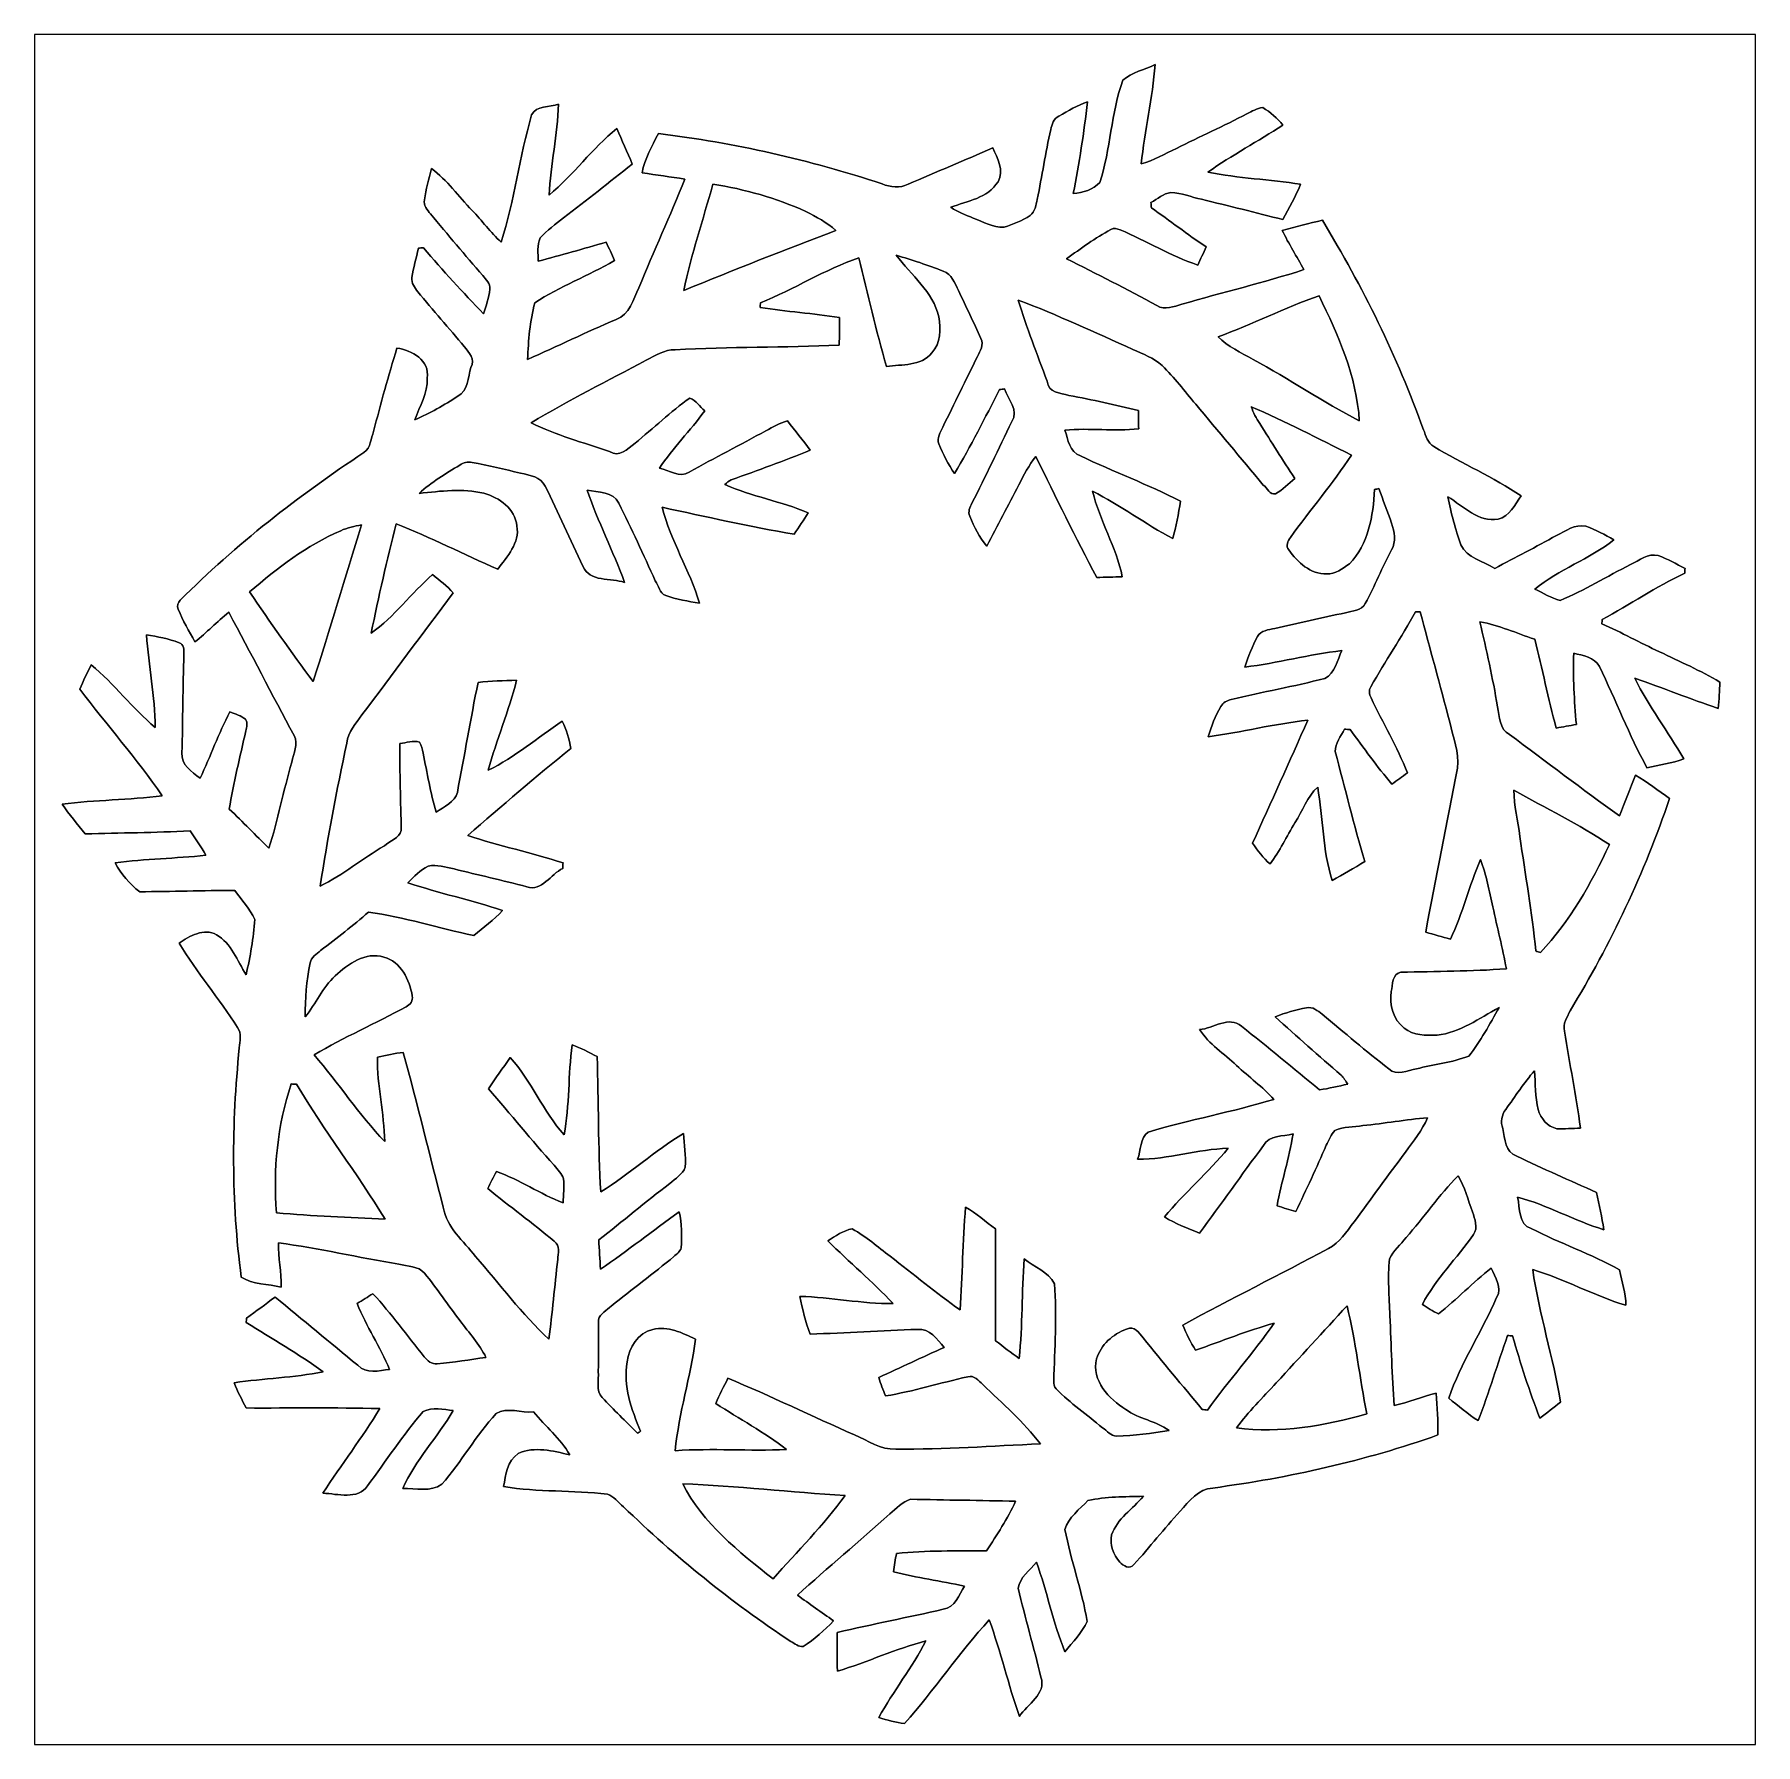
# Model space of a CAD drawing. Header units: centimetres. Extents: x -16.8 to 16.8, y -16.7 to 16.7.
import ezdxf

# ---------------------------------------------------------------- set-up
doc = ezdxf.new("R2010")
doc.units = ezdxf.units.CM
doc.header["$MEASUREMENT"] = 0
doc.layers.add('Layer 1', color=7, linetype='Continuous')

msp = doc.modelspace()

# ---------------------------------------------------------------- linework, layer by layer
at = {"layer": 'Layer 1', "color": 7}
for points, knots in [([(-16.77458, 16.66875), (-16.77458, 16.66875), (16.77458, 16.66875), (16.77458, 16.66875), (16.77458, 16.66875), (16.77458, 16.66875), (16.77458, -16.66875), (16.77458, -16.66875), (16.77458, -16.66875), (16.77458, -16.66875), (-16.77458, -16.66875), (-16.77458, -16.66875), (-16.77458, -16.66875), (-16.77458, -16.66875), (-16.77458, 16.66875), (-16.77458, 16.66875), (-16.77458, 16.66875), (-16.77458, 16.66875), (-16.77458, 16.66875), (-16.77458, 16.66875)], [0, 0, 0, 0, 0.16666667, 0.16666667, 0.16666667, 0.16666667, 0.33333333, 0.33333333, 0.33333333, 0.33333333, 0.5, 0.5, 0.5, 0.5, 0.66666667, 0.66666667, 0.66666667, 0.66666667, 1, 1, 1, 1]), ([(4.44077, 15.77657), (4.2097, 15.13522), (4.20652, 14.43143), (3.99027, 13.78514), (3.99027, 13.78514), (3.86786, 13.63662), (3.65866, 13.58724), (3.47451, 13.56501), (3.47451, 13.56501), (3.59057, 14.15768), (3.68159, 14.75458), (3.75532, 15.35395), (3.75532, 15.35395), (3.55741, 15.28621), (3.3722, 15.18602), (3.19581, 15.07525), (3.19581, 15.07525), (3.09069, 15.02904), (3.05894, 14.91368), (3.03459, 14.81279), (3.03459, 14.81279), (2.93441, 14.36229), (2.86385, 13.90615), (2.77424, 13.45389), (2.77424, 13.45389), (2.74108, 13.34452), (2.73614, 13.20906), (2.63313, 13.14062), (2.63313, 13.14062), (2.47862, 13.0362), (2.30329, 12.96423), (2.12478, 12.91308), (2.12478, 12.91308), (1.90818, 12.89967), (1.71979, 13.01856), (1.52471, 13.08947), (1.52471, 13.08947), (1.37548, 13.15226), (1.21849, 13.20341), (1.08656, 13.29937), (1.08656, 13.29937), (1.41041, 13.42425), (1.8101, 13.47188), (2.00801, 13.79784), (2.00801, 13.79784), (2.13501, 14.0141), (1.99743, 14.25575), (1.90641, 14.46071), (1.90641, 14.46071), (1.35996, 14.21271), (0.80292, 13.98976), (0.25471, 13.74669), (0.25471, 13.74669), (0.09419, 13.66943), (-0.09172, 13.69166), (-0.25329, 13.75481), (-0.25329, 13.75481), (-1.66723, 14.22506), (-3.12879, 14.55773), (-4.60904, 14.73412), (-4.60904, 14.73412), (-4.74239, 14.49282), (-4.87398, 14.24446), (-4.93113, 13.97247), (-4.93113, 13.97247), (-4.65384, 13.9259), (-4.37409, 13.89204), (-4.0961, 13.84794), (-4.0961, 13.84794), (-4.38044, 13.13639), (-4.70464, 12.44141), (-4.99216, 11.73092), (-4.99216, 11.73092), (-5.09799, 11.50514), (-5.1749, 11.20669), (-5.43384, 11.11074), (-5.43384, 11.11074), (-6.01804, 10.87014), (-6.58213, 10.5851), (-7.16068, 10.33357), (-7.16068, 10.33357), (-7.14869, 10.70292), (-7.11518, 11.08004), (-7.02345, 11.43635), (-7.02345, 11.43635), (-6.53098, 11.75597), (-5.97676, 11.96657), (-5.46841, 12.25973), (-5.46841, 12.25973), (-5.51991, 12.38074), (-5.57459, 12.50068), (-5.63033, 12.62027), (-5.63033, 12.62027), (-6.06954, 12.48763), (-6.51193, 12.36592), (-6.95537, 12.24774), (-6.95537, 12.24774), (-6.95431, 12.39802), (-6.97971, 12.56065), (-6.9148, 12.70106), (-6.9148, 12.70106), (-6.78321, 12.85275), (-6.61705, 12.96882), (-6.45971, 13.09194), (-6.45971, 13.09194), (-6.00957, 13.4366), (-5.56613, 13.79008), (-5.12163, 14.1418), (-5.12163, 14.1418), (-5.21617, 14.37464), (-5.32306, 14.60253), (-5.42361, 14.83254), (-5.42361, 14.83254), (-5.90585, 14.44696), (-6.26745, 13.93119), (-6.74194, 13.53679), (-6.74194, 13.53679), (-6.71442, 14.13051), (-6.57507, 14.71401), (-6.55849, 15.30809), (-6.55849, 15.30809), (-6.72818, 15.24423), (-6.99488, 15.29115), (-7.08378, 15.09995), (-7.08378, 15.09995), (-7.32049, 14.28327), (-7.41645, 13.4299), (-7.67786, 12.61957), (-7.67786, 12.61957), (-7.88035, 12.81324), (-8.05145, 13.0369), (-8.24512, 13.23904), (-8.24512, 13.23904), (-8.50724, 13.51104), (-8.72737, 13.82571), (-9.03393, 14.05184), (-9.03393, 14.05184), (-9.08967, 13.85182), (-9.14083, 13.64968), (-9.17399, 13.44436), (-9.17399, 13.44436), (-9.19762, 13.33606), (-9.11543, 13.24927), (-9.05581, 13.16955), (-9.05581, 13.16955), (-8.71714, 12.76738), (-8.37988, 12.3638), (-8.03451, 11.96763), (-8.03451, 11.96763), (-7.97525, 11.89002), (-7.8807, 11.81029), (-7.89728, 11.70129), (-7.89728, 11.70129), (-7.91598, 11.53619), (-7.97137, 11.37849), (-8.01864, 11.2201), (-8.01864, 11.2201), (-8.41763, 11.64096), (-8.8205, 12.06041), (-9.18916, 12.50879), (-9.18916, 12.50879), (-9.2142, 12.50703), (-9.26465, 12.50421), (-9.2897, 12.50244), (-9.2897, 12.50244), (-9.33097, 12.31053), (-9.38848, 12.1218), (-9.41634, 11.92706), (-9.41634, 11.92706), (-9.43363, 11.82158), (-9.35955, 11.73304), (-9.30169, 11.65331), (-9.30169, 11.65331), (-9.00465, 11.29206), (-8.69527, 10.9414), (-8.39611, 10.58192), (-8.39611, 10.58192), (-8.30615, 10.46621), (-8.17598, 10.33992), (-8.26699, 10.17729), (-8.26699, 10.17729), (-8.32097, 9.98432), (-8.31956, 9.72185), (-8.52135, 9.61672), (-8.52135, 9.61672), (-8.7884, 9.44351), (-9.06568, 9.28194), (-9.35849, 9.1567), (-9.35849, 9.1567), (-9.26359, 9.42199), (-9.10343, 9.67387), (-9.12001, 9.96668), (-9.12001, 9.96668), (-9.06039, 10.31557), (-9.41987, 10.51101), (-9.70915, 10.5537), (-9.70915, 10.5537), (-9.87143, 10.01571), (-10.02594, 9.47561), (-10.16212, 8.93057), (-10.16212, 8.93057), (-10.22068, 8.7951), (-10.21362, 8.60707), (-10.35085, 8.51888), (-10.35085, 8.51888), (-11.63108, 7.67468), (-12.84464, 6.7243), (-13.93155, 5.64092), (-13.93155, 5.64092), (-13.97811, 5.5947), (-13.99999, 5.52732), (-13.97071, 5.46523), (-13.97071, 5.46523), (-13.88286, 5.24298), (-13.75798, 5.03731), (-13.64791, 4.82494), (-13.64791, 4.82494), (-13.41649, 5.00486), (-13.21717, 5.22252), (-12.98646, 5.40314), (-12.98646, 5.40314), (-12.55466, 4.60587), (-12.14261, 3.79801), (-11.71258, 2.99967), (-11.71258, 2.99967), (-11.62191, 2.83457), (-11.73021, 2.65148), (-11.75773, 2.48532), (-11.75773, 2.48532), (-11.91789, 1.92758), (-12.02902, 1.35643), (-12.20329, 0.80292), (-12.20329, 0.80292), (-12.46046, 1.05763), (-12.71164, 1.31833), (-12.97658, 1.56492), (-12.97658, 1.56492), (-12.89509, 2.07963), (-12.76879, 2.58551), (-12.65202, 3.09245), (-12.65202, 3.09245), (-12.64003, 3.16618), (-12.61216, 3.25014), (-12.65873, 3.31752), (-12.65873, 3.31752), (-12.74763, 3.38772), (-12.85875, 3.41983), (-12.96247, 3.4611), (-12.96247, 3.4611), (-13.18719, 3.04518), (-13.3417, 2.59644), (-13.54526, 2.17029), (-13.54526, 2.17029), (-13.70436, 2.29023), (-13.9259, 2.43558), (-13.89803, 2.66171), (-13.89803, 2.66171), (-13.88251, 3.30482), (-13.88322, 3.94794), (-13.85923, 4.5907), (-13.85923, 4.5907), (-13.85782, 4.67113), (-13.8617, 4.78014), (-13.95236, 4.81154), (-13.95236, 4.81154), (-14.15838, 4.88915), (-14.37605, 4.92972), (-14.5923, 4.96641), (-14.5923, 4.96641), (-14.54785, 4.3628), (-14.42473, 3.7659), (-14.42191, 3.15948), (-14.42191, 3.15948), (-14.86535, 3.53554), (-15.22095, 4.00614), (-15.66651, 4.38079), (-15.66651, 4.38079), (-15.748, 4.22522), (-15.81997, 4.06506), (-15.89193, 3.9049), (-15.89193, 3.9049), (-15.35748, 3.21063), (-14.78245, 2.54635), (-14.28221, 1.82668), (-14.28221, 1.82668), (-14.93097, 1.7466), (-15.58678, 1.74378), (-16.23589, 1.66511), (-16.23589, 1.66511), (-16.09972, 1.4605), (-15.93603, 1.27635), (-15.78398, 1.08373), (-15.78398, 1.08373), (-15.10348, 1.10631), (-14.42191, 1.10349), (-13.74175, 1.14618), (-13.74175, 1.14618), (-13.63239, 0.9906), (-13.52268, 0.83467), (-13.43166, 0.6671), (-13.43166, 0.6671), (-14.02009, 0.60325), (-14.61382, 0.60149), (-15.20014, 0.51823), (-15.20014, 0.51823), (-15.07808, 0.30409), (-14.92356, 0.10125), (-14.72248, -0.04339), (-14.72248, -0.04339), (-14.10511, -0.04198), (-13.48599, -0.01729), (-12.86757, -0.02011), (-12.86757, -0.02011), (-12.73739, -0.20708), (-12.57265, -0.37641), (-12.47951, -0.5842), (-12.47951, -0.5842), (-12.50386, -0.94615), (-12.5663, -1.30669), (-12.64779, -1.66053), (-12.64779, -1.66053), (-12.82312, -1.3903), (-12.9353, -1.04881), (-13.2267, -0.88053), (-13.2267, -0.88053), (-13.46976, -0.74366), (-13.75198, -0.91123), (-13.95518, -1.04316), (-13.95518, -1.04316), (-13.60876, -1.61431), (-13.1766, -2.12937), (-12.81324, -2.68958), (-12.81324, -2.68958), (-12.73422, -2.80705), (-12.77232, -2.95698), (-12.78079, -3.08681), (-12.78079, -3.08681), (-12.93142, -4.57129), (-12.93883, -6.07977), (-12.74269, -7.55756), (-12.74269, -7.55756), (-12.51691, -7.70361), (-12.21987, -7.68844), (-11.96199, -7.75018), (-11.96199, -7.75018), (-11.96305, -7.4616), (-12.01984, -7.17656), (-12.01808, -6.88763), (-12.01808, -6.88763), (-11.22927, -6.99311), (-10.45422, -7.17656), (-9.66929, -7.3025), (-9.66929, -7.3025), (-9.50419, -7.34977), (-9.29323, -7.3346), (-9.17328, -7.47889), (-9.17328, -7.47889), (-8.92528, -7.77557), (-8.71432, -8.10119), (-8.4776, -8.40705), (-8.4776, -8.40705), (-8.30509, -8.64164), (-8.10154, -8.8579), (-7.97313, -9.12178), (-7.97313, -9.12178), (-8.28922, -9.16305), (-8.60319, -9.21914), (-8.92104, -9.24666), (-8.92104, -9.24666), (-9.02794, -9.26218), (-9.11437, -9.18386), (-9.17716, -9.10766), (-9.17716, -9.10766), (-9.5063, -8.69527), (-9.82028, -8.26946), (-10.17588, -7.87894), (-10.17588, -7.87894), (-10.27889, -7.9435), (-10.38225, -8.00629), (-10.48491, -8.07226), (-10.48491, -8.07226), (-10.30323, -8.51394), (-10.03935, -8.91575), (-9.85061, -9.35426), (-9.85061, -9.35426), (-10.05523, -9.37719), (-10.31099, -9.45339), (-10.47221, -9.27488), (-10.47221, -9.27488), (-11.00843, -8.83038), (-11.54783, -8.3887), (-12.08405, -7.94385), (-12.08405, -7.94385), (-12.26891, -8.08143), (-12.45023, -8.22431), (-12.64073, -8.35448), (-12.64073, -8.35448), (-12.64214, -8.37636), (-12.64461, -8.42045), (-12.64603, -8.44232), (-12.64603, -8.44232), (-12.14579, -8.76088), (-11.6272, -9.05334), (-11.14601, -9.40082), (-11.14601, -9.40082), (-11.71716, -9.51724), (-12.30348, -9.53135), (-12.87956, -9.61566), (-12.87956, -9.61566), (-12.81606, -9.7857), (-12.72999, -9.94516), (-12.64849, -10.10744), (-12.64849, -10.10744), (-11.78066, -10.10991), (-10.91283, -10.09756), (-10.04499, -10.11767), (-10.04499, -10.11767), (-10.3819, -10.68776), (-10.795, -11.20916), (-11.1506, -11.76761), (-11.1506, -11.76761), (-10.86379, -11.78278), (-10.47327, -11.90131), (-10.28136, -11.6265), (-10.28136, -11.6265), (-9.92046, -11.14143), (-9.59238, -10.62919), (-9.19445, -10.17341), (-9.19445, -10.17341), (-9.01594, -10.08592), (-8.80322, -10.13989), (-8.61166, -10.15612), (-8.61166, -10.15612), (-8.91893, -10.67576), (-9.34614, -11.12626), (-9.59556, -11.678), (-9.59556, -11.678), (-9.34332, -11.66424), (-9.0491, -11.75279), (-8.83144, -11.59545), (-8.83144, -11.59545), (-8.45397, -11.15624), (-8.16469, -10.64401), (-7.77416, -10.21539), (-7.77416, -10.21539), (-7.56214, -10.07992), (-7.28028, -10.21292), (-7.04533, -10.18117), (-7.04533, -10.18117), (-6.81919, -10.46727), (-6.51969, -10.69799), (-6.34012, -11.01937), (-6.34012, -11.01937), (-6.67068, -10.94811), (-7.01887, -10.84615), (-7.34766, -10.99538), (-7.34766, -10.99538), (-7.55685, -11.14496), (-7.5879, -11.40777), (-7.62847, -11.64061), (-7.62847, -11.64061), (-6.9596, -11.74962), (-6.27839, -11.70764), (-5.60705, -11.78842), (-5.60705, -11.78842), (-5.47758, -11.82864), (-5.39503, -11.94752), (-5.29378, -12.03149), (-5.29378, -12.03149), (-4.28766, -13.00339), (-3.19687, -13.88921), (-2.02883, -14.65933), (-2.02883, -14.65933), (-1.95651, -14.69143), (-1.88066, -14.77363), (-1.7907, -14.75669), (-1.7907, -14.75669), (-1.56951, -14.62052), (-1.3783, -14.44166), (-1.19768, -14.25646), (-1.19768, -14.25646), (-1.43404, -14.09171), (-1.6704, -13.92767), (-1.89936, -13.75375), (-1.89936, -13.75375), (-1.30845, -13.21823), (-0.69533, -12.70741), (-0.10336, -12.17295), (-0.10336, -12.17295), (0.02434, -12.06853), (0.1457, -11.93765), (0.30409, -11.88544), (0.30409, -11.88544), (0.98601, -11.90378), (1.66899, -11.9059), (2.35162, -11.92671), (2.35162, -11.92671), (2.19428, -12.26679), (1.98437, -12.57864), (1.784, -12.89438), (1.784, -12.89438), (1.19874, -12.8905), (0.61207, -12.8845), (0.02893, -12.94201), (0.02893, -12.94201), (0.00741, -13.0616), (-0.01411, -13.17696), (-0.03034, -13.29902), (-0.03034, -13.29902), (0.42474, -13.4172), (0.89218, -13.47964), (1.35184, -13.57806), (1.35184, -13.57806), (1.25906, -13.75798), (1.16346, -13.99469), (0.94192, -14.03209), (0.94192, -14.03209), (0.254, -14.18731), (-0.4385, -14.32101), (-1.12466, -14.48259), (-1.12466, -14.48259), (-1.12607, -14.73412), (-1.13736, -14.986), (-1.12042, -15.23718), (-1.12042, -15.23718), (-0.53869, -15.06079), (0.01693, -14.80361), (0.60396, -14.64663), (0.60396, -14.64663), (0.33161, -15.16486), (-0.03104, -15.63053), (-0.3175, -16.14135), (-0.3175, -16.14135), (-0.15311, -16.19497), (0.01552, -16.23448), (0.18662, -16.25953), (0.18662, -16.25953), (0.76447, -15.60724), (1.25095, -14.87876), (1.83868, -14.23564), (1.83868, -14.23564), (2.05775, -14.85653), (2.21015, -15.49929), (2.42429, -16.12194), (2.42429, -16.12194), (2.57775, -15.8817), (2.95204, -15.68556), (2.84551, -15.35465), (2.84551, -15.35465), (2.70545, -14.77504), (2.53788, -14.20213), (2.40277, -13.62181), (2.40277, -13.62181), (2.43134, -13.40803), (2.62714, -13.26903), (2.75837, -13.11557), (2.75837, -13.11557), (2.96686, -13.68848), (3.07869, -14.2935), (3.31223, -14.85759), (3.31223, -14.85759), (3.46534, -14.66885), (3.64455, -14.49035), (3.74579, -14.26739), (3.74579, -14.26739), (3.64525, -13.66026), (3.42477, -13.07747), (3.31294, -12.47387), (3.31294, -12.47387), (3.38349, -12.24245), (3.59763, -12.07664), (3.76167, -11.91225), (3.76167, -11.91225), (4.11162, -11.83111), (4.48239, -11.83816), (4.84117, -11.82899), (4.84117, -11.82899), (4.63268, -12.07841), (4.33035, -12.26114), (4.2224, -12.58252), (4.2224, -12.58252), (4.17795, -12.77408), (4.25274, -12.9727), (4.38573, -13.11169), (4.38573, -13.11169), (4.44465, -13.19107), (4.58258, -13.25739), (4.65561, -13.15861), (4.65561, -13.15861), (4.96782, -12.82277), (5.24581, -12.45588), (5.55766, -12.11897), (5.55766, -12.11897), (5.73476, -11.92671), (5.90762, -11.68047), (6.19548, -11.66707), (6.19548, -11.66707), (7.68597, -11.46634), (9.1627, -11.13684), (10.58122, -10.63343), (10.58122, -10.63343), (10.59145, -10.36179), (10.56393, -10.09015), (10.5477, -9.81992), (10.5477, -9.81992), (10.26936, -9.87954), (10.00866, -10.0016), (9.72996, -10.06016), (9.72996, -10.06016), (9.68763, -9.47667), (9.67422, -8.89176), (9.64636, -8.30756), (9.64636, -8.30756), (9.63542, -7.93856), (9.59767, -7.56744), (9.63965, -7.19914), (9.63965, -7.19914), (9.71444, -7.03968), (9.85414, -6.92326), (9.96103, -6.78674), (9.96103, -6.78674), (10.30887, -6.39339), (10.60662, -5.95701), (10.97456, -5.58165), (10.97456, -5.58165), (11.10333, -5.80002), (11.17071, -6.04767), (11.25714, -6.28474), (11.25714, -6.28474), (11.30088, -6.4195), (11.37073, -6.59518), (11.27584, -6.725), (11.27584, -6.725), (10.95692, -7.18749), (10.54206, -7.58649), (10.27924, -8.08673), (10.27924, -8.08673), (10.3819, -8.15128), (10.48173, -8.2236), (10.59392, -8.2737), (10.59392, -8.2737), (10.9474, -7.9883), (11.26702, -7.66304), (11.62156, -7.3787), (11.62156, -7.3787), (11.68894, -7.55967), (11.84839, -7.75899), (11.72739, -7.95267), (11.72739, -7.95267), (11.43741, -8.61624), (11.03136, -9.23008), (10.79288, -9.91553), (10.79288, -9.91553), (10.98091, -10.06581), (11.16436, -10.2235), (11.36756, -10.35403), (11.36756, -10.35403), (11.58064, -9.80899), (11.74115, -9.2456), (11.94223, -8.69632), (11.94223, -8.69632), (11.96587, -8.69738), (12.01279, -8.6995), (12.03642, -8.70021), (12.03642, -8.70021), (12.19271, -9.24207), (12.36416, -9.78182), (12.57194, -10.3064), (12.57194, -10.3064), (12.70847, -10.20763), (12.83758, -10.09862), (12.97058, -9.99455), (12.97058, -9.99455), (12.83406, -9.12354), (12.55324, -8.28111), (12.43048, -7.40763), (12.43048, -7.40763), (13.05101, -7.59566), (13.62463, -7.91739), (14.24411, -8.10472), (14.24411, -8.10472), (14.25434, -7.87012), (14.16121, -7.64505), (14.12381, -7.41645), (14.12381, -7.41645), (13.57207, -7.10142), (12.96458, -6.9021), (12.40261, -6.60823), (12.40261, -6.60823), (12.13838, -6.52745), (12.18847, -6.20677), (12.13414, -5.99757), (12.13414, -5.99757), (12.71693, -6.14892), (13.24187, -6.46077), (13.81866, -6.63116), (13.81866, -6.63116), (13.77738, -6.3881), (13.72694, -6.14715), (13.67402, -5.90726), (13.67402, -5.90726), (13.15649, -5.66914), (12.63156, -5.44724), (12.11897, -5.19959), (12.11897, -5.19959), (11.88932, -5.12233), (11.8932, -4.85634), (11.84734, -4.65914), (11.84734, -4.65914), (11.79936, -4.53108), (11.82511, -4.39244), (11.90449, -4.28625), (11.90449, -4.28625), (12.08969, -4.03366), (12.25867, -3.76837), (12.46576, -3.53272), (12.46576, -3.53272), (12.48692, -3.78566), (12.47493, -4.04248), (12.53737, -4.29048), (12.53737, -4.29048), (12.5857, -4.46229), (12.71834, -4.62351), (12.89791, -4.66302), (12.89791, -4.66302), (13.05066, -4.66972), (13.20624, -4.65808), (13.36005, -4.64996), (13.36005, -4.64996), (13.28667, -4.01638), (13.14132, -3.39372), (13.05207, -2.7626), (13.05207, -2.7626), (13.00868, -2.61444), (13.10252, -2.49132), (13.16037, -2.36749), (13.16037, -2.36749), (13.94813, -1.06045), (14.61029, 0.32703), (15.09818, 1.77341), (15.09818, 1.77341), (14.87699, 1.92758), (14.66356, 2.09338), (14.43214, 2.23132), (14.43214, 2.23132), (14.3316, 1.96568), (14.23211, 1.69933), (14.12064, 1.43792), (14.12064, 1.43792), (13.39744, 1.95192), (12.69294, 2.49308), (11.97892, 3.02013), (11.97892, 3.02013), (11.77502, 3.12349), (11.79124, 3.37467), (11.74327, 3.56376), (11.74327, 3.56376), (11.65472, 4.1208), (11.52349, 4.66937), (11.40248, 5.2197), (11.40248, 5.2197), (11.77043, 5.14879), (12.1158, 4.9978), (12.46893, 4.87786), (12.46893, 4.87786), (12.61886, 4.30389), (12.73246, 3.72075), (12.88838, 3.14819), (12.88838, 3.14819), (13.01856, 3.17006), (13.1512, 3.19052), (13.28102, 3.21733), (13.28102, 3.21733), (13.23904, 3.67983), (13.21435, 4.14479), (13.23022, 4.60939), (13.23022, 4.60939), (13.40732, 4.55648), (13.63804, 4.53284), (13.73011, 4.34763), (13.73011, 4.34763), (14.04867, 3.69394), (14.30796, 3.01061), (14.65792, 2.37173), (14.65792, 2.37173), (14.89781, 2.42288), (15.14157, 2.46274), (15.3737, 2.54459), (15.3737, 2.54459), (15.07031, 3.07763), (14.69143, 3.56764), (14.42156, 4.11903), (14.42156, 4.11903), (14.96519, 3.92959), (15.49964, 3.71404), (16.04574, 3.53095), (16.04574, 3.53095), (16.06479, 3.70134), (16.06867, 3.87315), (16.08032, 4.04319), (16.08032, 4.04319), (15.70249, 4.26861), (15.2968, 4.44077), (14.9031, 4.63479), (14.9031, 4.63479), (14.52421, 4.80695), (14.16085, 5.01121), (13.78091, 5.18089), (13.78091, 5.18089), (13.78091, 5.20171), (13.78126, 5.24298), (13.78126, 5.2638), (13.78126, 5.2638), (14.32595, 5.55096), (14.83572, 5.90162), (15.3924, 6.16656), (15.3924, 6.16656), (15.39416, 6.19019), (15.39769, 6.23711), (15.39946, 6.26075), (15.39946, 6.26075), (15.22483, 6.34294), (15.05973, 6.44666), (14.87664, 6.50875), (14.87664, 6.50875), (14.67344, 6.56449), (14.5101, 6.41032), (14.33901, 6.33518), (14.33901, 6.33518), (13.87792, 6.10658), (13.43836, 5.83212), (12.96388, 5.63351), (12.96388, 5.63351), (12.78996, 5.68325), (12.63262, 5.77709), (12.47175, 5.85646), (12.47175, 5.85646), (12.94342, 6.23923), (13.53538, 6.44137), (14.01445, 6.81602), (14.01445, 6.81602), (13.83912, 6.91691), (13.65956, 7.01534), (13.46764, 7.0799), (13.46764, 7.0799), (13.25386, 7.13281), (13.07289, 6.98324), (12.89226, 6.89998), (12.89226, 6.89998), (12.49609, 6.67879), (12.09005, 6.47559), (11.69176, 6.25863), (11.69176, 6.25863), (11.46457, 6.39692), (11.15519, 6.46536), (11.02713, 6.7183), (11.02713, 6.7183), (10.928, 7.02592), (10.83522, 7.33707), (10.77524, 7.65492), (10.77524, 7.65492), (11.08322, 7.47148), (11.36932, 7.15081), (11.75949, 7.21783), (11.75949, 7.21783), (11.98351, 7.27392), (12.08052, 7.50076), (12.20435, 7.67327), (12.20435, 7.67327), (11.66107, 8.03522), (11.06241, 8.30192), (10.50255, 8.63565), (10.50255, 8.63565), (10.38472, 8.70444), (10.35015, 8.84626), (10.30041, 8.96373), (10.30041, 8.96373), (9.7917, 10.38931), (9.11401, 11.75032), (8.33367, 13.04607), (8.33367, 13.04607), (8.06979, 12.98716), (7.80874, 12.91696), (7.54768, 12.84746), (7.54768, 12.84746), (7.67327, 12.58429), (7.83272, 12.34017), (7.97101, 12.08405), (7.97101, 12.08405), (7.18644, 11.8304), (6.38316, 11.64131), (5.59259, 11.40813), (5.59259, 11.40813), (5.43772, 11.3665), (5.2578, 11.28536), (5.1054, 11.38308), (5.1054, 11.38308), (4.52508, 11.70129), (3.93453, 12.00009), (3.34292, 12.29642), (3.34292, 12.29642), (3.62585, 12.49398), (3.90137, 12.70494), (4.20723, 12.86686), (4.20723, 12.86686), (4.26438, 12.90108), (4.33282, 12.88239), (4.38997, 12.8584), (4.38997, 12.8584), (4.89938, 12.64285), (5.37704, 12.35498), (5.89986, 12.17083), (5.89986, 12.17083), (5.95454, 12.28937), (6.01169, 12.40755), (6.06566, 12.52714), (6.06566, 12.52714), (5.70018, 12.76738), (5.35869, 13.04149), (4.9971, 13.28702), (4.9971, 13.28702), (4.99498, 13.31348), (4.99039, 13.3664), (4.98828, 13.3925), (4.98828, 13.3925), (5.11563, 13.45882), (5.23099, 13.57101), (5.37916, 13.58618), (5.37916, 13.58618), (5.58306, 13.57524), (5.77674, 13.49975), (5.975, 13.45424), (5.975, 13.45424), (6.50557, 13.32794), (7.03368, 13.19248), (7.56285, 13.05948), (7.56285, 13.05948), (7.67821, 13.28808), (7.80944, 13.50962), (7.90646, 13.74704), (7.90646, 13.74704), (7.30532, 13.84194), (6.69431, 13.86522), (6.09671, 13.98305), (6.09671, 13.98305), (6.57084, 14.31043), (7.07531, 14.59159), (7.5625, 14.89957), (7.5625, 14.89957), (7.45137, 15.03468), (7.31802, 15.15286), (7.16844, 15.24317), (7.16844, 15.24317), (7.05661, 15.23118), (6.95925, 15.16627), (6.85941, 15.12111), (6.85941, 15.12111), (6.4068, 14.88475), (5.94184, 14.6745), (5.48569, 14.44625), (5.48569, 14.44625), (5.25956, 14.34112), (5.04331, 14.21059), (4.80131, 14.14357), (4.80131, 14.14357), (4.86163, 14.79409), (5.0232, 15.43156), (5.07083, 16.08314), (5.07083, 16.08314), (4.86481, 15.97731), (4.61504, 15.93532), (4.44077, 15.77657)], [0, 0, 0, 0, 0.00409836, 0.00409836, 0.00409836, 0.00409836, 0.00819672, 0.00819672, 0.00819672, 0.00819672, 0.01229508, 0.01229508, 0.01229508, 0.01229508, 0.01639344, 0.01639344, 0.01639344, 0.01639344, 0.0204918, 0.0204918, 0.0204918, 0.0204918, 0.02459016, 0.02459016, 0.02459016, 0.02459016, 0.02868852, 0.02868852, 0.02868852, 0.02868852, 0.03278689, 0.03278689, 0.03278689, 0.03278689, 0.03688525, 0.03688525, 0.03688525, 0.03688525, 0.04098361, 0.04098361, 0.04098361, 0.04098361, 0.04508197, 0.04508197, 0.04508197, 0.04508197, 0.04918033, 0.04918033, 0.04918033, 0.04918033, 0.05327869, 0.05327869, 0.05327869, 0.05327869, 0.05737705, 0.05737705, 0.05737705, 0.05737705, 0.06147541, 0.06147541, 0.06147541, 0.06147541, 0.06557377, 0.06557377, 0.06557377, 0.06557377, 0.06967213, 0.06967213, 0.06967213, 0.06967213, 0.07377049, 0.07377049, 0.07377049, 0.07377049, 0.07786885, 0.07786885, 0.07786885, 0.07786885, 0.08196721, 0.08196721, 0.08196721, 0.08196721, 0.08606557, 0.08606557, 0.08606557, 0.08606557, 0.09016393, 0.09016393, 0.09016393, 0.09016393, 0.0942623, 0.0942623, 0.0942623, 0.0942623, 0.09836066, 0.09836066, 0.09836066, 0.09836066, 0.10245902, 0.10245902, 0.10245902, 0.10245902, 0.10655738, 0.10655738, 0.10655738, 0.10655738, 0.11065574, 0.11065574, 0.11065574, 0.11065574, 0.1147541, 0.1147541, 0.1147541, 0.1147541, 0.11885246, 0.11885246, 0.11885246, 0.11885246, 0.12295082, 0.12295082, 0.12295082, 0.12295082, 0.12704918, 0.12704918, 0.12704918, 0.12704918, 0.13114754, 0.13114754, 0.13114754, 0.13114754, 0.1352459, 0.1352459, 0.1352459, 0.1352459, 0.13934426, 0.13934426, 0.13934426, 0.13934426, 0.14344262, 0.14344262, 0.14344262, 0.14344262, 0.14754098, 0.14754098, 0.14754098, 0.14754098, 0.15163934, 0.15163934, 0.15163934, 0.15163934, 0.1557377, 0.1557377, 0.1557377, 0.1557377, 0.15983607, 0.15983607, 0.15983607, 0.15983607, 0.16393443, 0.16393443, 0.16393443, 0.16393443, 0.16803279, 0.16803279, 0.16803279, 0.16803279, 0.17213115, 0.17213115, 0.17213115, 0.17213115, 0.17622951, 0.17622951, 0.17622951, 0.17622951, 0.18032787, 0.18032787, 0.18032787, 0.18032787, 0.18442623, 0.18442623, 0.18442623, 0.18442623, 0.18852459, 0.18852459, 0.18852459, 0.18852459, 0.19262295, 0.19262295, 0.19262295, 0.19262295, 0.19672131, 0.19672131, 0.19672131, 0.19672131, 0.20081967, 0.20081967, 0.20081967, 0.20081967, 0.20491803, 0.20491803, 0.20491803, 0.20491803, 0.20901639, 0.20901639, 0.20901639, 0.20901639, 0.21311475, 0.21311475, 0.21311475, 0.21311475, 0.21721311, 0.21721311, 0.21721311, 0.21721311, 0.22131148, 0.22131148, 0.22131148, 0.22131148, 0.22540984, 0.22540984, 0.22540984, 0.22540984, 0.2295082, 0.2295082, 0.2295082, 0.2295082, 0.23360656, 0.23360656, 0.23360656, 0.23360656, 0.23770492, 0.23770492, 0.23770492, 0.23770492, 0.24180328, 0.24180328, 0.24180328, 0.24180328, 0.24590164, 0.24590164, 0.24590164, 0.24590164, 0.25, 0.25, 0.25, 0.25, 0.25409836, 0.25409836, 0.25409836, 0.25409836, 0.25819672, 0.25819672, 0.25819672, 0.25819672, 0.26229508, 0.26229508, 0.26229508, 0.26229508, 0.26639344, 0.26639344, 0.26639344, 0.26639344, 0.2704918, 0.2704918, 0.2704918, 0.2704918, 0.27459016, 0.27459016, 0.27459016, 0.27459016, 0.27868852, 0.27868852, 0.27868852, 0.27868852, 0.28278689, 0.28278689, 0.28278689, 0.28278689, 0.28688525, 0.28688525, 0.28688525, 0.28688525, 0.29098361, 0.29098361, 0.29098361, 0.29098361, 0.29508197, 0.29508197, 0.29508197, 0.29508197, 0.29918033, 0.29918033, 0.29918033, 0.29918033, 0.30327869, 0.30327869, 0.30327869, 0.30327869, 0.30737705, 0.30737705, 0.30737705, 0.30737705, 0.31147541, 0.31147541, 0.31147541, 0.31147541, 0.31557377, 0.31557377, 0.31557377, 0.31557377, 0.31967213, 0.31967213, 0.31967213, 0.31967213, 0.32377049, 0.32377049, 0.32377049, 0.32377049, 0.32786885, 0.32786885, 0.32786885, 0.32786885, 0.33196721, 0.33196721, 0.33196721, 0.33196721, 0.33606557, 0.33606557, 0.33606557, 0.33606557, 0.34016393, 0.34016393, 0.34016393, 0.34016393, 0.3442623, 0.3442623, 0.3442623, 0.3442623, 0.34836066, 0.34836066, 0.34836066, 0.34836066, 0.35245902, 0.35245902, 0.35245902, 0.35245902, 0.35655738, 0.35655738, 0.35655738, 0.35655738, 0.36065574, 0.36065574, 0.36065574, 0.36065574, 0.3647541, 0.3647541, 0.3647541, 0.3647541, 0.36885246, 0.36885246, 0.36885246, 0.36885246, 0.37295082, 0.37295082, 0.37295082, 0.37295082, 0.37704918, 0.37704918, 0.37704918, 0.37704918, 0.38114754, 0.38114754, 0.38114754, 0.38114754, 0.3852459, 0.3852459, 0.3852459, 0.3852459, 0.38934426, 0.38934426, 0.38934426, 0.38934426, 0.39344262, 0.39344262, 0.39344262, 0.39344262, 0.39754098, 0.39754098, 0.39754098, 0.39754098, 0.40163934, 0.40163934, 0.40163934, 0.40163934, 0.4057377, 0.4057377, 0.4057377, 0.4057377, 0.40983607, 0.40983607, 0.40983607, 0.40983607, 0.41393443, 0.41393443, 0.41393443, 0.41393443, 0.41803279, 0.41803279, 0.41803279, 0.41803279, 0.42213115, 0.42213115, 0.42213115, 0.42213115, 0.42622951, 0.42622951, 0.42622951, 0.42622951, 0.43032787, 0.43032787, 0.43032787, 0.43032787, 0.43442623, 0.43442623, 0.43442623, 0.43442623, 0.43852459, 0.43852459, 0.43852459, 0.43852459, 0.44262295, 0.44262295, 0.44262295, 0.44262295, 0.44672131, 0.44672131, 0.44672131, 0.44672131, 0.45081967, 0.45081967, 0.45081967, 0.45081967, 0.45491803, 0.45491803, 0.45491803, 0.45491803, 0.45901639, 0.45901639, 0.45901639, 0.45901639, 0.46311475, 0.46311475, 0.46311475, 0.46311475, 0.46721311, 0.46721311, 0.46721311, 0.46721311, 0.47131148, 0.47131148, 0.47131148, 0.47131148, 0.47540984, 0.47540984, 0.47540984, 0.47540984, 0.4795082, 0.4795082, 0.4795082, 0.4795082, 0.48360656, 0.48360656, 0.48360656, 0.48360656, 0.48770492, 0.48770492, 0.48770492, 0.48770492, 0.49180328, 0.49180328, 0.49180328, 0.49180328, 0.49590164, 0.49590164, 0.49590164, 0.49590164, 0.5, 0.5, 0.5, 0.5, 0.50409836, 0.50409836, 0.50409836, 0.50409836, 0.50819672, 0.50819672, 0.50819672, 0.50819672, 0.51229508, 0.51229508, 0.51229508, 0.51229508, 0.51639344, 0.51639344, 0.51639344, 0.51639344, 0.5204918, 0.5204918, 0.5204918, 0.5204918, 0.52459016, 0.52459016, 0.52459016, 0.52459016, 0.52868852, 0.52868852, 0.52868852, 0.52868852, 0.53278689, 0.53278689, 0.53278689, 0.53278689, 0.53688525, 0.53688525, 0.53688525, 0.53688525, 0.54098361, 0.54098361, 0.54098361, 0.54098361, 0.54508197, 0.54508197, 0.54508197, 0.54508197, 0.54918033, 0.54918033, 0.54918033, 0.54918033, 0.55327869, 0.55327869, 0.55327869, 0.55327869, 0.55737705, 0.55737705, 0.55737705, 0.55737705, 0.56147541, 0.56147541, 0.56147541, 0.56147541, 0.56557377, 0.56557377, 0.56557377, 0.56557377, 0.56967213, 0.56967213, 0.56967213, 0.56967213, 0.57377049, 0.57377049, 0.57377049, 0.57377049, 0.57786885, 0.57786885, 0.57786885, 0.57786885, 0.58196721, 0.58196721, 0.58196721, 0.58196721, 0.58606557, 0.58606557, 0.58606557, 0.58606557, 0.59016393, 0.59016393, 0.59016393, 0.59016393, 0.5942623, 0.5942623, 0.5942623, 0.5942623, 0.59836066, 0.59836066, 0.59836066, 0.59836066, 0.60245902, 0.60245902, 0.60245902, 0.60245902, 0.60655738, 0.60655738, 0.60655738, 0.60655738, 0.61065574, 0.61065574, 0.61065574, 0.61065574, 0.6147541, 0.6147541, 0.6147541, 0.6147541, 0.61885246, 0.61885246, 0.61885246, 0.61885246, 0.62295082, 0.62295082, 0.62295082, 0.62295082, 0.62704918, 0.62704918, 0.62704918, 0.62704918, 0.63114754, 0.63114754, 0.63114754, 0.63114754, 0.6352459, 0.6352459, 0.6352459, 0.6352459, 0.63934426, 0.63934426, 0.63934426, 0.63934426, 0.64344262, 0.64344262, 0.64344262, 0.64344262, 0.64754098, 0.64754098, 0.64754098, 0.64754098, 0.65163934, 0.65163934, 0.65163934, 0.65163934, 0.6557377, 0.6557377, 0.6557377, 0.6557377, 0.65983607, 0.65983607, 0.65983607, 0.65983607, 0.66393443, 0.66393443, 0.66393443, 0.66393443, 0.66803279, 0.66803279, 0.66803279, 0.66803279, 0.67213115, 0.67213115, 0.67213115, 0.67213115, 0.67622951, 0.67622951, 0.67622951, 0.67622951, 0.68032787, 0.68032787, 0.68032787, 0.68032787, 0.68442623, 0.68442623, 0.68442623, 0.68442623, 0.68852459, 0.68852459, 0.68852459, 0.68852459, 0.69262295, 0.69262295, 0.69262295, 0.69262295, 0.69672131, 0.69672131, 0.69672131, 0.69672131, 0.70081967, 0.70081967, 0.70081967, 0.70081967, 0.70491803, 0.70491803, 0.70491803, 0.70491803, 0.70901639, 0.70901639, 0.70901639, 0.70901639, 0.71311475, 0.71311475, 0.71311475, 0.71311475, 0.71721311, 0.71721311, 0.71721311, 0.71721311, 0.72131148, 0.72131148, 0.72131148, 0.72131148, 0.72540984, 0.72540984, 0.72540984, 0.72540984, 0.7295082, 0.7295082, 0.7295082, 0.7295082, 0.73360656, 0.73360656, 0.73360656, 0.73360656, 0.73770492, 0.73770492, 0.73770492, 0.73770492, 0.74180328, 0.74180328, 0.74180328, 0.74180328, 0.74590164, 0.74590164, 0.74590164, 0.74590164, 0.75, 0.75, 0.75, 0.75, 0.75409836, 0.75409836, 0.75409836, 0.75409836, 0.75819672, 0.75819672, 0.75819672, 0.75819672, 0.76229508, 0.76229508, 0.76229508, 0.76229508, 0.76639344, 0.76639344, 0.76639344, 0.76639344, 0.7704918, 0.7704918, 0.7704918, 0.7704918, 0.77459016, 0.77459016, 0.77459016, 0.77459016, 0.77868852, 0.77868852, 0.77868852, 0.77868852, 0.78278689, 0.78278689, 0.78278689, 0.78278689, 0.78688525, 0.78688525, 0.78688525, 0.78688525, 0.79098361, 0.79098361, 0.79098361, 0.79098361, 0.79508197, 0.79508197, 0.79508197, 0.79508197, 0.79918033, 0.79918033, 0.79918033, 0.79918033, 0.80327869, 0.80327869, 0.80327869, 0.80327869, 0.80737705, 0.80737705, 0.80737705, 0.80737705, 0.81147541, 0.81147541, 0.81147541, 0.81147541, 0.81557377, 0.81557377, 0.81557377, 0.81557377, 0.81967213, 0.81967213, 0.81967213, 0.81967213, 0.82377049, 0.82377049, 0.82377049, 0.82377049, 0.82786885, 0.82786885, 0.82786885, 0.82786885, 0.83196721, 0.83196721, 0.83196721, 0.83196721, 0.83606557, 0.83606557, 0.83606557, 0.83606557, 0.84016393, 0.84016393, 0.84016393, 0.84016393, 0.8442623, 0.8442623, 0.8442623, 0.8442623, 0.84836066, 0.84836066, 0.84836066, 0.84836066, 0.85245902, 0.85245902, 0.85245902, 0.85245902, 0.85655738, 0.85655738, 0.85655738, 0.85655738, 0.86065574, 0.86065574, 0.86065574, 0.86065574, 0.8647541, 0.8647541, 0.8647541, 0.8647541, 0.86885246, 0.86885246, 0.86885246, 0.86885246, 0.87295082, 0.87295082, 0.87295082, 0.87295082, 0.87704918, 0.87704918, 0.87704918, 0.87704918, 0.88114754, 0.88114754, 0.88114754, 0.88114754, 0.8852459, 0.8852459, 0.8852459, 0.8852459, 0.88934426, 0.88934426, 0.88934426, 0.88934426, 0.89344262, 0.89344262, 0.89344262, 0.89344262, 0.89754098, 0.89754098, 0.89754098, 0.89754098, 0.90163934, 0.90163934, 0.90163934, 0.90163934, 0.9057377, 0.9057377, 0.9057377, 0.9057377, 0.90983607, 0.90983607, 0.90983607, 0.90983607, 0.91393443, 0.91393443, 0.91393443, 0.91393443, 0.91803279, 0.91803279, 0.91803279, 0.91803279, 0.92213115, 0.92213115, 0.92213115, 0.92213115, 0.92622951, 0.92622951, 0.92622951, 0.92622951, 0.93032787, 0.93032787, 0.93032787, 0.93032787, 0.93442623, 0.93442623, 0.93442623, 0.93442623, 0.93852459, 0.93852459, 0.93852459, 0.93852459, 0.94262295, 0.94262295, 0.94262295, 0.94262295, 0.94672131, 0.94672131, 0.94672131, 0.94672131, 0.95081967, 0.95081967, 0.95081967, 0.95081967, 0.95491803, 0.95491803, 0.95491803, 0.95491803, 0.95901639, 0.95901639, 0.95901639, 0.95901639, 0.96311475, 0.96311475, 0.96311475, 0.96311475, 0.96721311, 0.96721311, 0.96721311, 0.96721311, 0.97131148, 0.97131148, 0.97131148, 0.97131148, 0.97540984, 0.97540984, 0.97540984, 0.97540984, 0.9795082, 0.9795082, 0.9795082, 0.9795082, 0.98360656, 0.98360656, 0.98360656, 0.98360656, 0.98770492, 0.98770492, 0.98770492, 0.98770492, 0.99180328, 0.99180328, 0.99180328, 0.99180328, 1, 1, 1, 1]), ([(-3.54894, 13.75057), (-2.92735, 13.65109), (-2.31458, 13.47999), (-1.74096, 13.21823), (-1.74096, 13.21823), (-1.53317, 13.11416), (-1.32468, 13.00162), (-1.15111, 12.84499), (-1.15111, 12.84499), (-2.14595, 12.47211), (-3.13337, 12.07946), (-4.11727, 11.67871), (-4.11727, 11.67871), (-3.96663, 12.37862), (-3.74121, 13.06089), (-3.54894, 13.75057)], [0, 0, 0, 0, 0.2, 0.2, 0.2, 0.2, 0.4, 0.4, 0.4, 0.4, 0.6, 0.6, 0.6, 0.6, 1, 1, 1, 1]), ([(0.02575, 12.3631), (0.33549, 12.27596), (0.641, 12.17083), (0.94051, 12.0523), (0.94051, 12.0523), (1.10631, 11.99938), (1.16346, 11.817), (1.24001, 11.6773), (1.24001, 11.6773), (1.37936, 11.36262), (1.53494, 11.055), (1.67499, 10.74067), (1.67499, 10.74067), (1.73814, 10.62073), (1.65982, 10.49549), (1.60867, 10.38825), (1.60867, 10.38825), (1.37724, 9.93316), (1.16064, 9.47102), (0.93133, 9.01488), (0.93133, 9.01488), (0.89112, 8.91293), (0.80292, 8.8011), (0.85372, 8.68609), (0.85372, 8.68609), (0.93768, 8.48501), (1.03823, 8.28887), (1.1624, 8.10895), (1.1624, 8.10895), (1.47955, 8.64094), (1.7526, 9.19762), (2.03941, 9.74654), (2.03941, 9.74654), (2.06375, 9.74937), (2.11208, 9.75572), (2.13642, 9.75889), (2.13642, 9.75889), (2.20274, 9.55992), (2.42111, 9.33591), (2.27683, 9.12001), (2.27683, 9.12001), (2.01754, 8.59014), (1.77059, 8.05392), (1.49754, 7.53075), (1.49754, 7.53075), (1.45909, 7.45314), (1.41746, 7.36212), (1.45768, 7.27604), (1.45768, 7.27604), (1.5427, 7.06967), (1.64112, 6.86294), (1.78964, 6.69361), (1.78964, 6.69361), (1.99355, 7.0933), (2.20274, 7.49018), (2.413, 7.88635), (2.413, 7.88635), (2.51319, 8.07685), (2.60773, 8.27264), (2.74638, 8.43915), (2.74638, 8.43915), (3.13267, 7.64893), (3.52072, 6.85871), (3.93418, 6.08224), (3.93418, 6.08224), (4.09857, 6.08753), (4.26473, 6.08965), (4.42983, 6.09706), (4.42983, 6.09706), (4.3113, 6.67632), (3.99027, 7.19032), (3.85163, 7.76358), (3.85163, 7.76358), (4.39138, 7.48841), (4.88139, 7.12576), (5.41514, 6.8393), (5.41514, 6.8393), (5.47934, 7.07919), (5.52309, 7.32437), (5.56648, 7.56885), (5.56648, 7.56885), (4.93007, 7.8934), (4.2612, 8.1474), (3.61562, 8.4515), (3.61562, 8.4515), (3.40501, 8.52487), (3.37009, 8.7697), (3.31294, 8.95421), (3.31294, 8.95421), (3.79095, 9.00324), (4.27355, 8.92246), (4.75015, 8.97996), (4.75015, 8.97996), (4.7438, 9.10096), (4.74804, 9.21808), (4.74451, 9.33803), (4.74451, 9.33803), (4.29542, 9.44633), (3.84457, 9.54758), (3.39055, 9.63189), (3.39055, 9.63189), (3.22086, 9.67458), (2.98873, 9.68375), (2.9651, 9.90741), (2.9651, 9.90741), (2.77107, 10.4327), (2.56434, 10.95516), (2.40347, 11.49138), (2.40347, 11.49138), (3.16054, 11.19999), (3.89784, 10.86026), (4.63762, 10.5283), (4.63762, 10.5283), (4.8327, 10.43552), (5.04402, 10.36355), (5.20524, 10.21362), (5.20524, 10.21362), (5.44654, 9.98291), (5.6455, 9.71374), (5.86105, 9.45938), (5.86105, 9.45938), (6.30273, 8.93657), (6.73982, 8.40952), (7.17867, 7.88388), (7.17867, 7.88388), (7.25382, 7.82849), (7.30814, 7.68738), (7.41997, 7.71172), (7.41997, 7.71172), (7.55826, 7.79251), (7.67503, 7.90787), (7.79392, 8.01511), (7.79392, 8.01511), (7.55756, 8.36648), (7.33531, 8.72737), (7.10882, 9.08473), (7.10882, 9.08473), (7.03933, 9.18633), (6.985, 9.2964), (6.94408, 9.41211), (6.94408, 9.41211), (7.60801, 9.12742), (8.24794, 8.78664), (8.8967, 8.46949), (8.8967, 8.46949), (8.53299, 7.90998), (8.09554, 7.40304), (7.70608, 6.86188), (7.70608, 6.86188), (7.65492, 6.79309), (7.61189, 6.69572), (7.6768, 6.62023), (7.6768, 6.62023), (7.84789, 6.38246), (8.09942, 6.1401), (8.41551, 6.15491), (8.41551, 6.15491), (8.58449, 6.1408), (8.72666, 6.25651), (8.85613, 6.34824), (8.85613, 6.34824), (9.23149, 6.72994), (9.31898, 7.28486), (9.34967, 7.79639), (9.34967, 7.79639), (9.37048, 7.80133), (9.41176, 7.81121), (9.43257, 7.81579), (9.43257, 7.81579), (9.51371, 7.59037), (9.59732, 7.36494), (9.67987, 7.13987), (9.67987, 7.13987), (9.73808, 6.97442), (9.77194, 6.78039), (9.67881, 6.62164), (9.67881, 6.62164), (9.49784, 6.27874), (9.35179, 5.91855), (9.16693, 5.57777), (9.16693, 5.57777), (9.09849, 5.43313), (8.91293, 5.43384), (8.7824, 5.39468), (8.7824, 5.39468), (8.32062, 5.29837), (7.86306, 5.18407), (7.40092, 5.08952), (7.40092, 5.08952), (7.2838, 5.06271), (7.13034, 5.05107), (7.06473, 4.93219), (7.06473, 4.93219), (6.96066, 4.74345), (6.88869, 4.53919), (6.82025, 4.33529), (6.82025, 4.33529), (7.45455, 4.41501), (8.07473, 4.58294), (8.70902, 4.65772), (8.70902, 4.65772), (8.62295, 4.46969), (8.57885, 4.21605), (8.37882, 4.11515), (8.37882, 4.11515), (7.77593, 3.95852), (7.16139, 3.84881), (6.55532, 3.70522), (6.55532, 3.70522), (6.47241, 3.68618), (6.3941, 3.64137), (6.35035, 3.56658), (6.35035, 3.56658), (6.23641, 3.38526), (6.17361, 3.17888), (6.10164, 2.97886), (6.10164, 2.97886), (6.75322, 3.06211), (7.3914, 3.2318), (8.04545, 3.29953), (8.04545, 3.29953), (7.69197, 2.49802), (7.33143, 1.69898), (6.96948, 0.90099), (6.96948, 0.90099), (7.07884, 0.76447), (7.17021, 0.60784), (7.30991, 0.49883), (7.30991, 0.49883), (7.50288, 0.74577), (7.62988, 1.03752), (7.79674, 1.30246), (7.79674, 1.30246), (7.94385, 1.53247), (8.03099, 1.80834), (8.23912, 1.99461), (8.23912, 1.99461), (8.34143, 1.3903), (8.33649, 0.76129), (8.52064, 0.17321), (8.52064, 0.17321), (8.73442, 0.29492), (8.94856, 0.41557), (9.15776, 0.54575), (9.15776, 0.54575), (8.94609, 1.25483), (8.77147, 1.97485), (8.58026, 2.68958), (8.58026, 2.68958), (8.57321, 2.8515), (8.69527, 2.98415), (8.76335, 3.12314), (8.76335, 3.12314), (8.79016, 3.12244), (8.84379, 3.12138), (8.87095, 3.12067), (8.87095, 3.12067), (9.13659, 2.76084), (9.39271, 2.39289), (9.68728, 2.05564), (9.68728, 2.05564), (9.78888, 2.12584), (9.88871, 2.19886), (9.98749, 2.2733), (9.98749, 2.2733), (9.79276, 2.78059), (9.50912, 3.24767), (9.27911, 3.73874), (9.27911, 3.73874), (9.24595, 3.80647), (9.22796, 3.88691), (9.27523, 3.95323), (9.27523, 3.95323), (9.55957, 4.44359), (9.86861, 4.91913), (10.14765, 5.41267), (10.14765, 5.41267), (10.17058, 5.41267), (10.21574, 5.41232), (10.23867, 5.41232), (10.23867, 5.41232), (10.42564, 4.69477), (10.62955, 3.9818), (10.81193, 3.26319), (10.81193, 3.26319), (10.87649, 2.96862), (10.9982, 2.67511), (10.96574, 2.36784), (10.96574, 2.36784), (10.76431, 1.29999), (10.53324, 0.23742), (10.34697, -0.83326), (10.34697, -0.83326), (10.50572, -0.87877), (10.66624, -0.92216), (10.82569, -0.96943), (10.82569, -0.96943), (11.06981, -0.47096), (11.18658, 0.07691), (11.41307, 0.58279), (11.41307, 0.58279), (11.53054, 0.28575), (11.58205, -0.03034), (11.65331, -0.34008), (11.65331, -0.34008), (11.7415, -0.74154), (11.84204, -1.14053), (11.91683, -1.54481), (11.91683, -1.54481), (11.23315, -1.59949), (10.547, -1.59244), (9.86261, -1.61396), (9.86261, -1.61396), (9.69151, -1.63583), (9.69962, -1.86655), (9.67211, -1.98826), (9.67211, -1.98826), (9.63048, -2.25037), (9.71021, -2.53612), (9.92717, -2.70263), (9.92717, -2.70263), (10.10356, -2.84903), (10.34838, -2.84586), (10.56534, -2.83916), (10.56534, -2.83916), (11.01654, -2.78977), (11.38555, -2.50896), (11.77466, -2.30293), (11.77466, -2.30293), (11.59157, -2.62431), (11.41518, -2.95628), (11.18552, -3.24591), (11.18552, -3.24591), (10.85921, -3.37608), (10.50184, -3.40572), (10.16353, -3.49744), (10.16353, -3.49744), (9.99243, -3.51755), (9.77618, -3.6449), (9.62625, -3.49638), (9.62625, -3.49638), (9.18316, -3.15454), (8.75912, -2.78765), (8.32697, -2.4324), (8.32697, -2.4324), (8.24018, -2.36502), (8.1407, -2.28), (8.02252, -2.30434), (8.02252, -2.30434), (7.81262, -2.34068), (7.6073, -2.40489), (7.40904, -2.48179), (7.40904, -2.48179), (7.83237, -2.86667), (8.26488, -3.24168), (8.69386, -3.62021), (8.69386, -3.62021), (8.74748, -3.66889), (8.78558, -3.73133), (8.82438, -3.79236), (8.82438, -3.79236), (8.64235, -3.83646), (8.46032, -3.87668), (8.27581, -3.90737), (8.27581, -3.90737), (7.76958, -3.49074), (7.26757, -3.06881), (6.75181, -2.66488), (6.75181, -2.66488), (6.51439, -2.45322), (6.19972, -2.71074), (5.93619, -2.73085), (5.93619, -2.73085), (6.12211, -3.01519), (6.41491, -3.20146), (6.65939, -3.43006), (6.65939, -3.43006), (6.89751, -3.65407), (7.16421, -3.84986), (7.38646, -4.09046), (7.38646, -4.09046), (6.57789, -4.33458), (5.74463, -4.49016), (4.9343, -4.72757), (4.9343, -4.72757), (4.7819, -4.84681), (4.79319, -5.08564), (4.72934, -5.25992), (4.72934, -5.25992), (5.32447, -5.25921), (5.90021, -5.06095), (6.49358, -5.04543), (6.49358, -5.04543), (6.10552, -5.51533), (5.64056, -5.91573), (5.25039, -6.38351), (5.25039, -6.38351), (5.46523, -6.51404), (5.70124, -6.60259), (5.93266, -6.69925), (5.93266, -6.69925), (6.35459, -6.13445), (6.75957, -5.55696), (7.18114, -4.99251), (7.18114, -4.99251), (7.29333, -4.77838), (7.5632, -4.82036), (7.75899, -4.76391), (7.75899, -4.76391), (7.67927, -5.23628), (7.5371, -5.69524), (7.44679, -6.16585), (7.44679, -6.16585), (7.56744, -6.20536), (7.6895, -6.24558), (7.81297, -6.27803), (7.81297, -6.27803), (8.01829, -5.85082), (8.21725, -5.42078), (8.40669, -4.98651), (8.40669, -4.98651), (8.45432, -4.88562), (8.49701, -4.77802), (8.57638, -4.69688), (8.57638, -4.69688), (8.74395, -4.61821), (8.94186, -4.63656), (9.12036, -4.60163), (9.12036, -4.60163), (9.54193, -4.56071), (9.95927, -4.48557), (10.38084, -4.44818), (10.38084, -4.44818), (10.27747, -4.69441), (10.10532, -4.90361), (9.95221, -5.11986), (9.95221, -5.11986), (9.61037, -5.56754), (9.28299, -6.02615), (8.94997, -6.48053), (8.94997, -6.48053), (8.8011, -6.6675), (8.66881, -6.88763), (8.44762, -6.99841), (8.44762, -6.99841), (7.50605, -7.50535), (6.54614, -7.97913), (5.6074, -8.49066), (5.6074, -8.49066), (5.68078, -8.65858), (5.76051, -8.82474), (5.85893, -8.98031), (5.85893, -8.98031), (6.36834, -8.8011), (6.87176, -8.60143), (7.3914, -8.45397), (7.3914, -8.45397), (6.98218, -9.03746), (6.5091, -9.57227), (6.08894, -10.14801), (6.08894, -10.14801), (6.06284, -10.14518), (6.01063, -10.13989), (5.98452, -10.13707), (5.98452, -10.13707), (5.60987, -9.66576), (5.20806, -9.21702), (4.84011, -8.74042), (4.84011, -8.74042), (4.75509, -8.65152), (4.67113, -8.48748), (4.51273, -8.57321), (4.51273, -8.57321), (4.24533, -8.66069), (4.01214, -8.87942), (3.92712, -9.15035), (3.92712, -9.15035), (3.82446, -9.56874), (4.1723, -9.9374), (4.50003, -10.13813), (4.50003, -10.13813), (4.7558, -10.32228), (5.08459, -10.36073), (5.34106, -10.54312), (5.34106, -10.54312), (5.00345, -10.60062), (4.66266, -10.64966), (4.32012, -10.65847), (4.32012, -10.65847), (4.20652, -10.65706), (4.13138, -10.54841), (4.04248, -10.49338), (4.04248, -10.49338), (3.74333, -10.23902), (3.41947, -10.01289), (3.13937, -9.73702), (3.13937, -9.73702), (3.10268, -9.69504), (3.09704, -9.63718), (3.09633, -9.58462), (3.09633, -9.58462), (3.10833, -8.95209), (3.16124, -8.31427), (3.10656, -7.68421), (3.10656, -7.68421), (2.98485, -7.45666), (2.71533, -7.35154), (2.51989, -7.20161), (2.51989, -7.20161), (2.46768, -7.84648), (2.48955, -8.49665), (2.41864, -9.14047), (2.41864, -9.14047), (2.2606, -9.03287), (2.11208, -8.91328), (1.96109, -8.79616), (1.96109, -8.79616), (1.95474, -8.06944), (1.95933, -7.34307), (1.95721, -6.6167), (1.95721, -6.6167), (1.76283, -6.47594), (1.58468, -6.31261), (1.37619, -6.19337), (1.37619, -6.19337), (1.31586, -6.85871), (1.31586, -7.52792), (1.26965, -8.19432), (1.26965, -8.19432), (0.80045, -7.86589), (0.36054, -7.49723), (-0.09525, -7.15045), (-0.09525, -7.15045), (-0.33867, -6.96983), (-0.56339, -6.75993), (-0.83185, -6.61776), (-0.83185, -6.61776), (-1.01141, -6.64104), (-1.15993, -6.75922), (-1.31057, -6.85094), (-1.31057, -6.85094), (-0.89041, -7.26123), (-0.44062, -7.64117), (-0.03845, -8.06979), (-0.03845, -8.06979), (-0.64594, -8.07967), (-1.24707, -7.94773), (-1.8542, -7.93221), (-1.8542, -7.93221), (-1.80305, -8.18056), (-1.74343, -8.42892), (-1.65488, -8.6674), (-1.65488, -8.6674), (-0.95532, -8.64411), (-0.25718, -8.59684), (0.44238, -8.57462), (0.44238, -8.57462), (0.67275, -8.54957), (0.82197, -8.77464), (0.96026, -8.92598), (0.96026, -8.92598), (0.53269, -9.11754), (0.10936, -9.31721), (-0.31609, -9.51301), (-0.31609, -9.51301), (-0.27905, -9.63471), (-0.23319, -9.7536), (-0.18556, -9.87178), (-0.18556, -9.87178), (0.35701, -9.78359), (0.88336, -9.61743), (1.41887, -9.49784), (1.41887, -9.49784), (1.54129, -9.46256), (1.62772, -9.57862), (1.71132, -9.64741), (1.71132, -9.64741), (2.09515, -10.02347), (2.5086, -10.37731), (2.83422, -10.80699), (2.83422, -10.80699), (1.89583, -10.85003), (0.95709, -10.91389), (0.01729, -10.90754), (0.01729, -10.90754), (-0.2794, -10.92659), (-0.5274, -10.74244), (-0.78881, -10.63272), (-0.78881, -10.63272), (-1.61361, -10.26971), (-2.42429, -9.87496), (-3.25614, -9.52712), (-3.25614, -9.52712), (-3.33798, -9.68975), (-3.42512, -9.85061), (-3.49356, -10.01995), (-3.49356, -10.01995), (-3.03354, -10.31699), (-2.54847, -10.57981), (-2.11526, -10.91636), (-2.11526, -10.91636), (-2.83739, -10.95057), (-3.56164, -10.89025), (-4.28413, -10.93929), (-4.28413, -10.93929), (-4.21464, -10.20339), (-3.98039, -9.49537), (-3.88867, -8.763), (-3.88867, -8.763), (-4.15008, -8.64588), (-4.4263, -8.49947), (-4.72158, -8.57709), (-4.72158, -8.57709), (-5.01156, -8.63635), (-5.18619, -8.93339), (-5.22005, -9.20997), (-5.22005, -9.20997), (-5.30437, -9.67811), (-5.13539, -10.13601), (-4.95794, -10.56146), (-4.95794, -10.56146), (-4.97276, -10.57028), (-5.00309, -10.58757), (-5.01791, -10.59639), (-5.01791, -10.59639), (-5.25039, -10.36814), (-5.48464, -10.14095), (-5.70724, -9.90353), (-5.70724, -9.90353), (-5.836, -9.77089), (-5.76933, -9.56451), (-5.78379, -9.40117), (-5.78379, -9.40117), (-5.77109, -9.06357), (-5.78697, -8.72631), (-5.7785, -8.38906), (-5.7785, -8.38906), (-5.75345, -8.26241), (-5.61164, -8.20702), (-5.53261, -8.11989), (-5.53261, -8.11989), (-5.12551, -7.79745), (-4.71064, -7.48489), (-4.31024, -7.15504), (-4.31024, -7.15504), (-4.25697, -7.1053), (-4.19065, -7.05979), (-4.16595, -6.98782), (-4.16595, -6.98782), (-4.15078, -6.75217), (-4.15854, -6.51369), (-4.20441, -6.28191), (-4.20441, -6.28191), (-4.7177, -6.65304), (-5.21899, -7.04074), (-5.73934, -7.40234), (-5.73934, -7.40234), (-5.75345, -7.21148), (-5.76404, -7.02063), (-5.77356, -6.83048), (-5.77356, -6.83048), (-5.30931, -6.46889), (-4.86022, -6.08859), (-4.39208, -5.73264), (-4.39208, -5.73264), (-4.28519, -5.63633), (-4.13703, -5.55554), (-4.09081, -5.41055), (-4.09081, -5.41055), (-4.07035, -5.19148), (-4.11057, -4.97099), (-4.12186, -4.75333), (-4.12186, -4.75333), (-4.68313, -5.10081), (-5.17878, -5.5439), (-5.73687, -5.89668), (-5.73687, -5.89668), (-5.78485, -5.01826), (-5.78026, -4.13808), (-5.80461, -3.25861), (-5.80461, -3.25861), (-5.96371, -3.17394), (-6.12352, -3.08892), (-6.29391, -3.0293), (-6.29391, -3.0293), (-6.37081, -3.61068), (-6.34012, -4.20441), (-6.45089, -4.7812), (-6.45089, -4.7812), (-6.86047, -4.32435), (-7.08589, -3.72992), (-7.50041, -3.27625), (-7.50041, -3.27625), (-7.63976, -3.48051), (-7.7918, -3.6763), (-7.92339, -3.8862), (-7.92339, -3.8862), (-7.49265, -4.37903), (-7.08272, -4.88915), (-6.64528, -5.37598), (-6.64528, -5.37598), (-6.58142, -5.46171), (-6.49393, -5.53755), (-6.45936, -5.64197), (-6.45936, -5.64197), (-6.45266, -5.79684), (-6.45866, -5.95383), (-6.46994, -6.10905), (-6.46994, -6.10905), (-6.9155, -5.93337), (-7.31591, -5.6582), (-7.76852, -5.4991), (-7.76852, -5.4991), (-7.82884, -5.60776), (-7.88811, -5.71747), (-7.93962, -5.83106), (-7.93962, -5.83106), (-7.50993, -6.17537), (-7.06649, -6.50381), (-6.64528, -6.85835), (-6.64528, -6.85835), (-6.52286, -6.93702), (-6.56625, -7.09965), (-6.57507, -7.21536), (-6.57507, -7.21536), (-6.63328, -7.73218), (-6.67844, -8.25077), (-6.74793, -8.76653), (-6.74793, -8.76653), (-7.27498, -8.27864), (-7.70114, -7.69056), (-8.17809, -7.15469), (-8.17809, -7.15469), (-8.40952, -6.85165), (-8.73689, -6.59059), (-8.80674, -6.19548), (-8.80674, -6.19548), (-9.06851, -5.18971), (-9.30734, -4.17759), (-9.58391, -3.17571), (-9.58391, -3.17571), (-9.75395, -3.1944), (-9.92046, -3.23568), (-10.08803, -3.2699), (-10.08803, -3.2699), (-10.09862, -3.82164), (-9.95609, -4.36316), (-9.94657, -4.91455), (-9.94657, -4.91455), (-10.44575, -4.38609), (-10.84792, -3.77472), (-11.3224, -3.22439), (-11.3224, -3.22439), (-10.74138, -2.88078), (-10.12261, -2.60773), (-9.52959, -2.28671), (-9.52959, -2.28671), (-9.4548, -2.24614), (-9.38918, -2.1657), (-9.41035, -2.07574), (-9.41035, -2.07574), (-9.45903, -1.76283), (-9.63401, -1.40723), (-9.96103, -1.31657), (-9.96103, -1.31657), (-10.32369, -1.21073), (-10.6613, -1.44851), (-10.91036, -1.68381), (-10.91036, -1.68381), (-11.16118, -1.90712), (-11.28466, -2.22885), (-11.49844, -2.4825), (-11.49844, -2.4825), (-11.49703, -2.13078), (-11.47092, -1.77765), (-11.40178, -1.43263), (-11.40178, -1.43263), (-11.37814, -1.32151), (-11.27372, -1.25765), (-11.19505, -1.1878), (-11.19505, -1.1878), (-10.88496, -0.93874), (-10.55688, -0.71085), (-10.26478, -0.43956), (-10.26478, -0.43956), (-9.56945, -0.53869), (-8.89529, -0.75001), (-8.20949, -0.89923), (-8.20949, -0.89923), (-8.02181, -0.73836), (-7.82073, -0.59196), (-7.65069, -0.41169), (-7.65069, -0.41169), (-8.25747, -0.20355), (-8.88824, -0.07373), (-9.49572, 0.13123), (-9.49572, 0.13123), (-9.37824, 0.25471), (-9.24983, 0.37359), (-9.10096, 0.45685), (-9.10096, 0.45685), (-8.92881, 0.4886), (-8.76088, 0.43744), (-8.59508, 0.3997), (-8.59508, 0.3997), (-8.12236, 0.28152), (-7.64575, 0.17956), (-7.1755, 0.05151), (-7.1755, 0.05151), (-6.88552, -0.04692), (-6.70666, 0.30163), (-6.47735, 0.40993), (-6.47735, 0.40993), (-6.47594, 0.43674), (-6.47277, 0.49001), (-6.47136, 0.51682), (-6.47136, 0.51682), (-7.08237, 0.72037), (-7.71701, 0.84455), (-8.32591, 1.05516), (-8.32591, 1.05516), (-7.66516, 1.62807), (-7.00334, 2.20133), (-6.32001, 2.74779), (-6.32001, 2.74779), (-6.35176, 2.93194), (-6.40045, 3.11397), (-6.48476, 3.28154), (-6.48476, 3.28154), (-6.96348, 2.96122), (-7.40869, 2.57951), (-7.92692, 2.32375), (-7.92692, 2.32375), (-7.76746, 2.91571), (-7.52934, 3.48439), (-7.37517, 4.07776), (-7.37517, 4.07776), (-7.62635, 4.07494), (-7.87718, 4.06259), (-8.12694, 4.03719), (-8.12694, 4.03719), (-8.27264, 3.32423), (-8.39258, 2.60562), (-8.53087, 1.89124), (-8.53087, 1.89124), (-8.58026, 1.69827), (-8.79369, 1.61784), (-8.94221, 1.50777), (-8.94221, 1.50777), (-9.05404, 1.88524), (-9.12142, 2.27365), (-9.19762, 2.65924), (-9.19762, 2.65924), (-9.21385, 2.73191), (-9.23078, 2.8067), (-9.26994, 2.87091), (-9.26994, 2.87091), (-9.39447, 2.91218), (-9.52465, 2.86209), (-9.64918, 2.84409), (-9.64918, 2.84409), (-9.65835, 2.27894), (-9.63436, 1.71379), (-9.62307, 1.14935), (-9.62307, 1.14935), (-9.66258, 0.9966), (-9.8485, 0.94791), (-9.95363, 0.8509), (-9.95363, 0.8509), (-10.3759, 0.59937), (-10.76325, 0.28787), (-11.20246, 0.06526), (-11.20246, 0.06526), (-11.06346, 1.00083), (-10.88073, 1.92934), (-10.68634, 2.85468), (-10.68634, 2.85468), (-10.66341, 3.07234), (-10.51066, 3.23532), (-10.39036, 3.40501), (-10.39036, 3.40501), (-9.7917, 4.19382), (-9.20785, 4.99357), (-8.60989, 5.78273), (-8.60989, 5.78273), (-8.73301, 5.91397), (-8.87271, 6.02827), (-9.01312, 6.14045), (-9.01312, 6.14045), (-9.42904, 5.77744), (-9.75607, 5.31636), (-10.20974, 4.9978), (-10.20974, 4.9978), (-10.06263, 5.71147), (-9.90459, 6.42408), (-9.72044, 7.12893), (-9.72044, 7.12893), (-9.04875, 6.86364), (-8.40493, 6.53309), (-7.74453, 6.24134), (-7.74453, 6.24134), (-7.56179, 6.48935), (-7.31061, 6.75393), (-7.36988, 7.08942), (-7.36988, 7.08942), (-7.40622, 7.42244), (-7.71208, 7.64081), (-8.01299, 7.72336), (-8.01299, 7.72336), (-8.4261, 7.82496), (-8.85578, 7.7657), (-9.27241, 7.72089), (-9.27241, 7.72089), (-9.03781, 7.9435), (-8.75559, 8.10472), (-8.48254, 8.27405), (-8.48254, 8.27405), (-8.41058, 8.31568), (-8.33226, 8.34849), (-8.24301, 8.32309), (-8.24301, 8.32309), (-7.92374, 8.27511), (-7.61224, 8.18727), (-7.29721, 8.11812), (-7.29721, 8.11812), (-7.12153, 8.06944), (-6.90033, 8.04933), (-6.81778, 7.86024), (-6.81778, 7.86024), (-6.55849, 7.34766), (-6.33271, 6.81849), (-6.08224, 6.30132), (-6.08224, 6.30132), (-5.95665, 5.98805), (-5.52979, 6.07413), (-5.27121, 5.9877), (-5.27121, 5.9877), (-5.49416, 6.59518), (-5.79332, 7.17232), (-5.99793, 7.78686), (-5.99793, 7.78686), (-5.79085, 7.73536), (-5.48816, 7.76429), (-5.3848, 7.52969), (-5.3848, 7.52969), (-5.13151, 7.03404), (-4.90573, 6.52427), (-4.67254, 6.01874), (-4.67254, 6.01874), (-4.61257, 5.92067), (-4.58576, 5.78062), (-4.47005, 5.72982), (-4.47005, 5.72982), (-4.25768, 5.65079), (-4.0319, 5.62116), (-3.80965, 5.58236), (-3.80965, 5.58236), (-4.00685, 6.22265), (-4.36774, 6.80261), (-4.54166, 7.44996), (-4.54166, 7.44996), (-3.68406, 7.27181), (-2.83139, 7.06649), (-1.96638, 6.92785), (-1.96638, 6.92785), (-1.87431, 7.06649), (-1.77871, 7.20302), (-1.69122, 7.34483), (-1.69122, 7.34483), (-2.22003, 7.5632), (-2.79224, 7.66233), (-3.31435, 7.89481), (-3.31435, 7.89481), (-3.27872, 7.93115), (-3.24168, 7.96854), (-3.19193, 7.98512), (-3.19193, 7.98512), (-2.67582, 8.17104), (-2.15829, 8.35554), (-1.65065, 8.56403), (-1.65065, 8.56403), (-1.79423, 8.75841), (-1.95051, 8.94327), (-2.0955, 9.13624), (-2.0955, 9.13624), (-2.24473, 9.09108), (-2.38196, 9.01665), (-2.51813, 8.94221), (-2.51813, 8.94221), (-3.01449, 8.67128), (-3.51649, 8.41057), (-4.01144, 8.13717), (-4.01144, 8.13717), (-4.1977, 8.01582), (-4.40443, 8.17809), (-4.59246, 8.21337), (-4.59246, 8.21337), (-4.32788, 8.60742), (-3.99098, 8.9468), (-3.70875, 9.3278), (-3.70875, 9.3278), (-3.80294, 9.41387), (-3.87809, 9.52959), (-3.99838, 9.58074), (-3.99838, 9.58074), (-4.37656, 9.31651), (-4.70747, 8.98913), (-5.06765, 8.70091), (-5.06765, 8.70091), (-5.21159, 8.59049), (-5.37175, 8.40634), (-5.56683, 8.53863), (-5.56683, 8.53863), (-6.07836, 8.71714), (-6.60859, 8.85155), (-7.0926, 9.0999), (-7.0926, 9.0999), (-6.36305, 9.53841), (-5.59894, 9.91552), (-4.84964, 10.31875), (-4.84964, 10.31875), (-4.67007, 10.40377), (-4.49545, 10.53042), (-4.28625, 10.52019), (-4.28625, 10.52019), (-3.22086, 10.57981), (-2.153, 10.56499), (-1.08691, 10.61014), (-1.08691, 10.61014), (-1.08444, 10.79112), (-1.07915, 10.97139), (-1.08232, 11.15201), (-1.08232, 11.15201), (-1.59667, 11.22327), (-2.11384, 11.27266), (-2.62819, 11.34357), (-2.62819, 11.34357), (-2.62643, 11.36685), (-2.62361, 11.41342), (-2.62184, 11.4367), (-2.62184, 11.4367), (-1.96991, 11.70234), (-1.36878, 12.08581), (-0.70238, 12.31547), (-0.70238, 12.31547), (-0.53552, 11.60533), (-0.36759, 10.89484), (-0.16369, 10.19387), (-0.16369, 10.19387), (0.13511, 10.2422), (0.51047, 10.19351), (0.71861, 10.4648), (0.71861, 10.4648), (0.89994, 10.64789), (0.88441, 10.92376), (0.8569, 11.16083), (0.8569, 11.16083), (0.73766, 11.65578), (0.31574, 11.97469), (0.02575, 12.3631)], [0, 0, 0, 0, 0.0037594, 0.0037594, 0.0037594, 0.0037594, 0.0075188, 0.0075188, 0.0075188, 0.0075188, 0.0112782, 0.0112782, 0.0112782, 0.0112782, 0.01503759, 0.01503759, 0.01503759, 0.01503759, 0.01879699, 0.01879699, 0.01879699, 0.01879699, 0.02255639, 0.02255639, 0.02255639, 0.02255639, 0.02631579, 0.02631579, 0.02631579, 0.02631579, 0.03007519, 0.03007519, 0.03007519, 0.03007519, 0.03383459, 0.03383459, 0.03383459, 0.03383459, 0.03759398, 0.03759398, 0.03759398, 0.03759398, 0.04135338, 0.04135338, 0.04135338, 0.04135338, 0.04511278, 0.04511278, 0.04511278, 0.04511278, 0.04887218, 0.04887218, 0.04887218, 0.04887218, 0.05263158, 0.05263158, 0.05263158, 0.05263158, 0.05639098, 0.05639098, 0.05639098, 0.05639098, 0.06015038, 0.06015038, 0.06015038, 0.06015038, 0.06390977, 0.06390977, 0.06390977, 0.06390977, 0.06766917, 0.06766917, 0.06766917, 0.06766917, 0.07142857, 0.07142857, 0.07142857, 0.07142857, 0.07518797, 0.07518797, 0.07518797, 0.07518797, 0.07894737, 0.07894737, 0.07894737, 0.07894737, 0.08270677, 0.08270677, 0.08270677, 0.08270677, 0.08646617, 0.08646617, 0.08646617, 0.08646617, 0.09022556, 0.09022556, 0.09022556, 0.09022556, 0.09398496, 0.09398496, 0.09398496, 0.09398496, 0.09774436, 0.09774436, 0.09774436, 0.09774436, 0.10150376, 0.10150376, 0.10150376, 0.10150376, 0.10526316, 0.10526316, 0.10526316, 0.10526316, 0.10902256, 0.10902256, 0.10902256, 0.10902256, 0.11278195, 0.11278195, 0.11278195, 0.11278195, 0.11654135, 0.11654135, 0.11654135, 0.11654135, 0.12030075, 0.12030075, 0.12030075, 0.12030075, 0.12406015, 0.12406015, 0.12406015, 0.12406015, 0.12781955, 0.12781955, 0.12781955, 0.12781955, 0.13157895, 0.13157895, 0.13157895, 0.13157895, 0.13533835, 0.13533835, 0.13533835, 0.13533835, 0.13909774, 0.13909774, 0.13909774, 0.13909774, 0.14285714, 0.14285714, 0.14285714, 0.14285714, 0.14661654, 0.14661654, 0.14661654, 0.14661654, 0.15037594, 0.15037594, 0.15037594, 0.15037594, 0.15413534, 0.15413534, 0.15413534, 0.15413534, 0.15789474, 0.15789474, 0.15789474, 0.15789474, 0.16165414, 0.16165414, 0.16165414, 0.16165414, 0.16541353, 0.16541353, 0.16541353, 0.16541353, 0.16917293, 0.16917293, 0.16917293, 0.16917293, 0.17293233, 0.17293233, 0.17293233, 0.17293233, 0.17669173, 0.17669173, 0.17669173, 0.17669173, 0.18045113, 0.18045113, 0.18045113, 0.18045113, 0.18421053, 0.18421053, 0.18421053, 0.18421053, 0.18796992, 0.18796992, 0.18796992, 0.18796992, 0.19172932, 0.19172932, 0.19172932, 0.19172932, 0.19548872, 0.19548872, 0.19548872, 0.19548872, 0.19924812, 0.19924812, 0.19924812, 0.19924812, 0.20300752, 0.20300752, 0.20300752, 0.20300752, 0.20676692, 0.20676692, 0.20676692, 0.20676692, 0.21052632, 0.21052632, 0.21052632, 0.21052632, 0.21428571, 0.21428571, 0.21428571, 0.21428571, 0.21804511, 0.21804511, 0.21804511, 0.21804511, 0.22180451, 0.22180451, 0.22180451, 0.22180451, 0.22556391, 0.22556391, 0.22556391, 0.22556391, 0.22932331, 0.22932331, 0.22932331, 0.22932331, 0.23308271, 0.23308271, 0.23308271, 0.23308271, 0.23684211, 0.23684211, 0.23684211, 0.23684211, 0.2406015, 0.2406015, 0.2406015, 0.2406015, 0.2443609, 0.2443609, 0.2443609, 0.2443609, 0.2481203, 0.2481203, 0.2481203, 0.2481203, 0.2518797, 0.2518797, 0.2518797, 0.2518797, 0.2556391, 0.2556391, 0.2556391, 0.2556391, 0.2593985, 0.2593985, 0.2593985, 0.2593985, 0.26315789, 0.26315789, 0.26315789, 0.26315789, 0.26691729, 0.26691729, 0.26691729, 0.26691729, 0.27067669, 0.27067669, 0.27067669, 0.27067669, 0.27443609, 0.27443609, 0.27443609, 0.27443609, 0.27819549, 0.27819549, 0.27819549, 0.27819549, 0.28195489, 0.28195489, 0.28195489, 0.28195489, 0.28571429, 0.28571429, 0.28571429, 0.28571429, 0.28947368, 0.28947368, 0.28947368, 0.28947368, 0.29323308, 0.29323308, 0.29323308, 0.29323308, 0.29699248, 0.29699248, 0.29699248, 0.29699248, 0.30075188, 0.30075188, 0.30075188, 0.30075188, 0.30451128, 0.30451128, 0.30451128, 0.30451128, 0.30827068, 0.30827068, 0.30827068, 0.30827068, 0.31203008, 0.31203008, 0.31203008, 0.31203008, 0.31578947, 0.31578947, 0.31578947, 0.31578947, 0.31954887, 0.31954887, 0.31954887, 0.31954887, 0.32330827, 0.32330827, 0.32330827, 0.32330827, 0.32706767, 0.32706767, 0.32706767, 0.32706767, 0.33082707, 0.33082707, 0.33082707, 0.33082707, 0.33458647, 0.33458647, 0.33458647, 0.33458647, 0.33834586, 0.33834586, 0.33834586, 0.33834586, 0.34210526, 0.34210526, 0.34210526, 0.34210526, 0.34586466, 0.34586466, 0.34586466, 0.34586466, 0.34962406, 0.34962406, 0.34962406, 0.34962406, 0.35338346, 0.35338346, 0.35338346, 0.35338346, 0.35714286, 0.35714286, 0.35714286, 0.35714286, 0.36090226, 0.36090226, 0.36090226, 0.36090226, 0.36466165, 0.36466165, 0.36466165, 0.36466165, 0.36842105, 0.36842105, 0.36842105, 0.36842105, 0.37218045, 0.37218045, 0.37218045, 0.37218045, 0.37593985, 0.37593985, 0.37593985, 0.37593985, 0.37969925, 0.37969925, 0.37969925, 0.37969925, 0.38345865, 0.38345865, 0.38345865, 0.38345865, 0.38721805, 0.38721805, 0.38721805, 0.38721805, 0.39097744, 0.39097744, 0.39097744, 0.39097744, 0.39473684, 0.39473684, 0.39473684, 0.39473684, 0.39849624, 0.39849624, 0.39849624, 0.39849624, 0.40225564, 0.40225564, 0.40225564, 0.40225564, 0.40601504, 0.40601504, 0.40601504, 0.40601504, 0.40977444, 0.40977444, 0.40977444, 0.40977444, 0.41353383, 0.41353383, 0.41353383, 0.41353383, 0.41729323, 0.41729323, 0.41729323, 0.41729323, 0.42105263, 0.42105263, 0.42105263, 0.42105263, 0.42481203, 0.42481203, 0.42481203, 0.42481203, 0.42857143, 0.42857143, 0.42857143, 0.42857143, 0.43233083, 0.43233083, 0.43233083, 0.43233083, 0.43609023, 0.43609023, 0.43609023, 0.43609023, 0.43984962, 0.43984962, 0.43984962, 0.43984962, 0.44360902, 0.44360902, 0.44360902, 0.44360902, 0.44736842, 0.44736842, 0.44736842, 0.44736842, 0.45112782, 0.45112782, 0.45112782, 0.45112782, 0.45488722, 0.45488722, 0.45488722, 0.45488722, 0.45864662, 0.45864662, 0.45864662, 0.45864662, 0.46240602, 0.46240602, 0.46240602, 0.46240602, 0.46616541, 0.46616541, 0.46616541, 0.46616541, 0.46992481, 0.46992481, 0.46992481, 0.46992481, 0.47368421, 0.47368421, 0.47368421, 0.47368421, 0.47744361, 0.47744361, 0.47744361, 0.47744361, 0.48120301, 0.48120301, 0.48120301, 0.48120301, 0.48496241, 0.48496241, 0.48496241, 0.48496241, 0.4887218, 0.4887218, 0.4887218, 0.4887218, 0.4924812, 0.4924812, 0.4924812, 0.4924812, 0.4962406, 0.4962406, 0.4962406, 0.4962406, 0.5, 0.5, 0.5, 0.5, 0.5037594, 0.5037594, 0.5037594, 0.5037594, 0.5075188, 0.5075188, 0.5075188, 0.5075188, 0.5112782, 0.5112782, 0.5112782, 0.5112782, 0.51503759, 0.51503759, 0.51503759, 0.51503759, 0.51879699, 0.51879699, 0.51879699, 0.51879699, 0.52255639, 0.52255639, 0.52255639, 0.52255639, 0.52631579, 0.52631579, 0.52631579, 0.52631579, 0.53007519, 0.53007519, 0.53007519, 0.53007519, 0.53383459, 0.53383459, 0.53383459, 0.53383459, 0.53759398, 0.53759398, 0.53759398, 0.53759398, 0.54135338, 0.54135338, 0.54135338, 0.54135338, 0.54511278, 0.54511278, 0.54511278, 0.54511278, 0.54887218, 0.54887218, 0.54887218, 0.54887218, 0.55263158, 0.55263158, 0.55263158, 0.55263158, 0.55639098, 0.55639098, 0.55639098, 0.55639098, 0.56015038, 0.56015038, 0.56015038, 0.56015038, 0.56390977, 0.56390977, 0.56390977, 0.56390977, 0.56766917, 0.56766917, 0.56766917, 0.56766917, 0.57142857, 0.57142857, 0.57142857, 0.57142857, 0.57518797, 0.57518797, 0.57518797, 0.57518797, 0.57894737, 0.57894737, 0.57894737, 0.57894737, 0.58270677, 0.58270677, 0.58270677, 0.58270677, 0.58646617, 0.58646617, 0.58646617, 0.58646617, 0.59022556, 0.59022556, 0.59022556, 0.59022556, 0.59398496, 0.59398496, 0.59398496, 0.59398496, 0.59774436, 0.59774436, 0.59774436, 0.59774436, 0.60150376, 0.60150376, 0.60150376, 0.60150376, 0.60526316, 0.60526316, 0.60526316, 0.60526316, 0.60902256, 0.60902256, 0.60902256, 0.60902256, 0.61278195, 0.61278195, 0.61278195, 0.61278195, 0.61654135, 0.61654135, 0.61654135, 0.61654135, 0.62030075, 0.62030075, 0.62030075, 0.62030075, 0.62406015, 0.62406015, 0.62406015, 0.62406015, 0.62781955, 0.62781955, 0.62781955, 0.62781955, 0.63157895, 0.63157895, 0.63157895, 0.63157895, 0.63533835, 0.63533835, 0.63533835, 0.63533835, 0.63909774, 0.63909774, 0.63909774, 0.63909774, 0.64285714, 0.64285714, 0.64285714, 0.64285714, 0.64661654, 0.64661654, 0.64661654, 0.64661654, 0.65037594, 0.65037594, 0.65037594, 0.65037594, 0.65413534, 0.65413534, 0.65413534, 0.65413534, 0.65789474, 0.65789474, 0.65789474, 0.65789474, 0.66165414, 0.66165414, 0.66165414, 0.66165414, 0.66541353, 0.66541353, 0.66541353, 0.66541353, 0.66917293, 0.66917293, 0.66917293, 0.66917293, 0.67293233, 0.67293233, 0.67293233, 0.67293233, 0.67669173, 0.67669173, 0.67669173, 0.67669173, 0.68045113, 0.68045113, 0.68045113, 0.68045113, 0.68421053, 0.68421053, 0.68421053, 0.68421053, 0.68796992, 0.68796992, 0.68796992, 0.68796992, 0.69172932, 0.69172932, 0.69172932, 0.69172932, 0.69548872, 0.69548872, 0.69548872, 0.69548872, 0.69924812, 0.69924812, 0.69924812, 0.69924812, 0.70300752, 0.70300752, 0.70300752, 0.70300752, 0.70676692, 0.70676692, 0.70676692, 0.70676692, 0.71052632, 0.71052632, 0.71052632, 0.71052632, 0.71428571, 0.71428571, 0.71428571, 0.71428571, 0.71804511, 0.71804511, 0.71804511, 0.71804511, 0.72180451, 0.72180451, 0.72180451, 0.72180451, 0.72556391, 0.72556391, 0.72556391, 0.72556391, 0.72932331, 0.72932331, 0.72932331, 0.72932331, 0.73308271, 0.73308271, 0.73308271, 0.73308271, 0.73684211, 0.73684211, 0.73684211, 0.73684211, 0.7406015, 0.7406015, 0.7406015, 0.7406015, 0.7443609, 0.7443609, 0.7443609, 0.7443609, 0.7481203, 0.7481203, 0.7481203, 0.7481203, 0.7518797, 0.7518797, 0.7518797, 0.7518797, 0.7556391, 0.7556391, 0.7556391, 0.7556391, 0.7593985, 0.7593985, 0.7593985, 0.7593985, 0.76315789, 0.76315789, 0.76315789, 0.76315789, 0.76691729, 0.76691729, 0.76691729, 0.76691729, 0.77067669, 0.77067669, 0.77067669, 0.77067669, 0.77443609, 0.77443609, 0.77443609, 0.77443609, 0.77819549, 0.77819549, 0.77819549, 0.77819549, 0.78195489, 0.78195489, 0.78195489, 0.78195489, 0.78571429, 0.78571429, 0.78571429, 0.78571429, 0.78947368, 0.78947368, 0.78947368, 0.78947368, 0.79323308, 0.79323308, 0.79323308, 0.79323308, 0.79699248, 0.79699248, 0.79699248, 0.79699248, 0.80075188, 0.80075188, 0.80075188, 0.80075188, 0.80451128, 0.80451128, 0.80451128, 0.80451128, 0.80827068, 0.80827068, 0.80827068, 0.80827068, 0.81203008, 0.81203008, 0.81203008, 0.81203008, 0.81578947, 0.81578947, 0.81578947, 0.81578947, 0.81954887, 0.81954887, 0.81954887, 0.81954887, 0.82330827, 0.82330827, 0.82330827, 0.82330827, 0.82706767, 0.82706767, 0.82706767, 0.82706767, 0.83082707, 0.83082707, 0.83082707, 0.83082707, 0.83458647, 0.83458647, 0.83458647, 0.83458647, 0.83834586, 0.83834586, 0.83834586, 0.83834586, 0.84210526, 0.84210526, 0.84210526, 0.84210526, 0.84586466, 0.84586466, 0.84586466, 0.84586466, 0.84962406, 0.84962406, 0.84962406, 0.84962406, 0.85338346, 0.85338346, 0.85338346, 0.85338346, 0.85714286, 0.85714286, 0.85714286, 0.85714286, 0.86090226, 0.86090226, 0.86090226, 0.86090226, 0.86466165, 0.86466165, 0.86466165, 0.86466165, 0.86842105, 0.86842105, 0.86842105, 0.86842105, 0.87218045, 0.87218045, 0.87218045, 0.87218045, 0.87593985, 0.87593985, 0.87593985, 0.87593985, 0.87969925, 0.87969925, 0.87969925, 0.87969925, 0.88345865, 0.88345865, 0.88345865, 0.88345865, 0.88721805, 0.88721805, 0.88721805, 0.88721805, 0.89097744, 0.89097744, 0.89097744, 0.89097744, 0.89473684, 0.89473684, 0.89473684, 0.89473684, 0.89849624, 0.89849624, 0.89849624, 0.89849624, 0.90225564, 0.90225564, 0.90225564, 0.90225564, 0.90601504, 0.90601504, 0.90601504, 0.90601504, 0.90977444, 0.90977444, 0.90977444, 0.90977444, 0.91353383, 0.91353383, 0.91353383, 0.91353383, 0.91729323, 0.91729323, 0.91729323, 0.91729323, 0.92105263, 0.92105263, 0.92105263, 0.92105263, 0.92481203, 0.92481203, 0.92481203, 0.92481203, 0.92857143, 0.92857143, 0.92857143, 0.92857143, 0.93233083, 0.93233083, 0.93233083, 0.93233083, 0.93609023, 0.93609023, 0.93609023, 0.93609023, 0.93984962, 0.93984962, 0.93984962, 0.93984962, 0.94360902, 0.94360902, 0.94360902, 0.94360902, 0.94736842, 0.94736842, 0.94736842, 0.94736842, 0.95112782, 0.95112782, 0.95112782, 0.95112782, 0.95488722, 0.95488722, 0.95488722, 0.95488722, 0.95864662, 0.95864662, 0.95864662, 0.95864662, 0.96240602, 0.96240602, 0.96240602, 0.96240602, 0.96616541, 0.96616541, 0.96616541, 0.96616541, 0.96992481, 0.96992481, 0.96992481, 0.96992481, 0.97368421, 0.97368421, 0.97368421, 0.97368421, 0.97744361, 0.97744361, 0.97744361, 0.97744361, 0.98120301, 0.98120301, 0.98120301, 0.98120301, 0.98496241, 0.98496241, 0.98496241, 0.98496241, 0.9887218, 0.9887218, 0.9887218, 0.9887218, 0.9924812, 0.9924812, 0.9924812, 0.9924812, 1, 1, 1, 1]), ([(6.29638, 10.77524), (6.96207, 11.01796), (7.59636, 11.34145), (8.26558, 11.57323), (8.26558, 11.57323), (8.64094, 10.80417), (9.00077, 10.00231), (9.05087, 9.13518), (9.05087, 9.13518), (8.34284, 9.50277), (7.68244, 9.95433), (6.97971, 10.33145), (6.97971, 10.33145), (6.74546, 10.46762), (6.48864, 10.57981), (6.29638, 10.77524)], [0, 0, 0, 0, 0.2, 0.2, 0.2, 0.2, 0.4, 0.4, 0.4, 0.4, 0.6, 0.6, 0.6, 0.6, 1, 1, 1, 1]), ([(-10.80276, 6.99452), (-10.67329, 7.05132), (-10.535, 7.08343), (-10.39601, 7.10671), (-10.39601, 7.10671), (-10.72021, 6.09212), (-11.00984, 5.06659), (-11.34357, 4.05518), (-11.34357, 4.05518), (-11.76973, 4.62739), (-12.18248, 5.21018), (-12.58147, 5.80178), (-12.58147, 5.80178), (-12.03854, 6.26604), (-11.46281, 6.70948), (-10.80276, 6.99452)], [0, 0, 0, 0, 0.2, 0.2, 0.2, 0.2, 0.4, 0.4, 0.4, 0.4, 0.6, 0.6, 0.6, 0.6, 1, 1, 1, 1]), ([(12.06253, 1.93957), (12.68271, 1.58538), (13.32865, 1.27141), (13.92414, 0.87665), (13.92414, 0.87665), (13.57136, 0.11994), (13.15896, -0.61877), (12.58288, -1.22978), (12.58288, -1.22978), (12.55959, -1.22202), (12.51338, -1.20615), (12.4901, -1.19839), (12.4901, -1.19839), (12.41672, -0.44979), (12.28549, 0.29139), (12.18106, 1.03576), (12.18106, 1.03576), (12.14473, 1.33738), (12.06394, 1.63477), (12.06253, 1.93957)], [0, 0, 0, 0, 0.16666667, 0.16666667, 0.16666667, 0.16666667, 0.33333333, 0.33333333, 0.33333333, 0.33333333, 0.5, 0.5, 0.5, 0.5, 0.66666667, 0.66666667, 0.66666667, 0.66666667, 1, 1, 1, 1]), ([(-11.76867, -3.7906), (-11.74256, -3.79201), (-11.69035, -3.79448), (-11.66424, -3.79589), (-11.66424, -3.79589), (-11.12979, -4.70041), (-10.48773, -5.53508), (-9.93528, -6.42761), (-9.93528, -6.42761), (-10.6426, -6.39727), (-11.35063, -6.36164), (-12.05653, -6.3052), (-12.05653, -6.3052), (-12.1225, -5.45783), (-12.03925, -4.59811), (-11.76867, -3.7906)], [0, 0, 0, 0, 0.2, 0.2, 0.2, 0.2, 0.4, 0.4, 0.4, 0.4, 0.6, 0.6, 0.6, 0.6, 1, 1, 1, 1]), ([(7.43091, -9.61813), (7.89305, -9.11895), (8.35096, -8.61589), (8.81098, -8.11495), (8.81098, -8.11495), (8.98207, -8.80851), (9.05439, -9.52253), (9.19868, -10.22244), (9.19868, -10.22244), (8.37636, -10.45386), (7.50923, -10.60556), (6.6548, -10.49443), (6.6548, -10.49443), (6.88834, -10.18117), (7.16774, -9.906), (7.43091, -9.61813)], [0, 0, 0, 0, 0.2, 0.2, 0.2, 0.2, 0.4, 0.4, 0.4, 0.4, 0.6, 0.6, 0.6, 0.6, 1, 1, 1, 1]), ([(-4.13808, -11.58275), (-3.08151, -11.62826), (-2.02847, -11.74609), (-0.97296, -11.81629), (-0.97296, -11.81629), (-1.39418, -12.39449), (-1.90465, -12.90249), (-2.37772, -13.43836), (-2.37772, -13.43836), (-3.04271, -12.90884), (-3.75038, -12.35745), (-4.13808, -11.58275)], [0, 0, 0, 0, 0.25, 0.25, 0.25, 0.25, 0.5, 0.5, 0.5, 0.5, 1, 1, 1, 1])]:
    msp.add_open_spline(points, degree=3, knots=knots, dxfattribs=at)
at = {"layer": 'Layer 1', "color": 8}
for points, knots in [([(4.44077, 15.77657), (4.61504, 15.93532), (4.86481, 15.97731), (5.07083, 16.08314), (5.07083, 16.08314), (5.0232, 15.43156), (4.86163, 14.79409), (4.80131, 14.14357), (4.80131, 14.14357), (5.04331, 14.21059), (5.25956, 14.34112), (5.48569, 14.44625), (5.48569, 14.44625), (5.94184, 14.6745), (6.4068, 14.88475), (6.85941, 15.12111), (6.85941, 15.12111), (6.95925, 15.16627), (7.05661, 15.23118), (7.16844, 15.24317), (7.16844, 15.24317), (7.31802, 15.15286), (7.45137, 15.03468), (7.5625, 14.89957), (7.5625, 14.89957), (7.07531, 14.59159), (6.57084, 14.31043), (6.09671, 13.98305), (6.09671, 13.98305), (6.69431, 13.86522), (7.30532, 13.84194), (7.90646, 13.74704), (7.90646, 13.74704), (7.80944, 13.50962), (7.67821, 13.28808), (7.56285, 13.05948), (7.56285, 13.05948), (7.03368, 13.19248), (6.50557, 13.32794), (5.975, 13.45424), (5.975, 13.45424), (5.77674, 13.49975), (5.58306, 13.57524), (5.37916, 13.58618), (5.37916, 13.58618), (5.23099, 13.57101), (5.11563, 13.45882), (4.98828, 13.3925), (4.98828, 13.3925), (4.99039, 13.3664), (4.99498, 13.31348), (4.9971, 13.28702), (4.9971, 13.28702), (5.35869, 13.04149), (5.70018, 12.76738), (6.06566, 12.52714), (6.06566, 12.52714), (6.01169, 12.40755), (5.95454, 12.28937), (5.89986, 12.17083), (5.89986, 12.17083), (5.37704, 12.35498), (4.89938, 12.64285), (4.38997, 12.8584), (4.38997, 12.8584), (4.33282, 12.88239), (4.26438, 12.90108), (4.20723, 12.86686), (4.20723, 12.86686), (3.90137, 12.70494), (3.62585, 12.49398), (3.34292, 12.29642), (3.34292, 12.29642), (3.93453, 12.00009), (4.52508, 11.70129), (5.1054, 11.38308), (5.1054, 11.38308), (5.2578, 11.28536), (5.43772, 11.3665), (5.59259, 11.40813), (5.59259, 11.40813), (6.38316, 11.64131), (7.18644, 11.8304), (7.97101, 12.08405), (7.97101, 12.08405), (7.83272, 12.34017), (7.67327, 12.58429), (7.54768, 12.84746), (7.54768, 12.84746), (7.80874, 12.91696), (8.06979, 12.98716), (8.33367, 13.04607), (8.33367, 13.04607), (9.11401, 11.75032), (9.7917, 10.38931), (10.30041, 8.96373), (10.30041, 8.96373), (10.35015, 8.84626), (10.38472, 8.70444), (10.50255, 8.63565), (10.50255, 8.63565), (11.06241, 8.30192), (11.66107, 8.03522), (12.20435, 7.67327), (12.20435, 7.67327), (12.08052, 7.50076), (11.98351, 7.27392), (11.75949, 7.21783), (11.75949, 7.21783), (11.36932, 7.15081), (11.08322, 7.47148), (10.77524, 7.65492), (10.77524, 7.65492), (10.83522, 7.33707), (10.928, 7.02592), (11.02713, 6.7183), (11.02713, 6.7183), (11.15519, 6.46536), (11.46457, 6.39692), (11.69176, 6.25863), (11.69176, 6.25863), (12.09005, 6.47559), (12.49609, 6.67879), (12.89226, 6.89998), (12.89226, 6.89998), (13.07289, 6.98324), (13.25386, 7.13281), (13.46764, 7.0799), (13.46764, 7.0799), (13.65956, 7.01534), (13.83912, 6.91691), (14.01445, 6.81602), (14.01445, 6.81602), (13.53538, 6.44137), (12.94342, 6.23923), (12.47175, 5.85646), (12.47175, 5.85646), (12.63262, 5.77709), (12.78996, 5.68325), (12.96388, 5.63351), (12.96388, 5.63351), (13.43836, 5.83212), (13.87792, 6.10658), (14.33901, 6.33518), (14.33901, 6.33518), (14.5101, 6.41032), (14.67344, 6.56449), (14.87664, 6.50875), (14.87664, 6.50875), (15.05973, 6.44666), (15.22483, 6.34294), (15.39946, 6.26075), (15.39946, 6.26075), (15.39769, 6.23711), (15.39416, 6.19019), (15.3924, 6.16656), (15.3924, 6.16656), (14.83572, 5.90162), (14.32595, 5.55096), (13.78126, 5.2638), (13.78126, 5.2638), (13.78126, 5.24298), (13.78091, 5.20171), (13.78091, 5.18089), (13.78091, 5.18089), (14.16085, 5.01121), (14.52421, 4.80695), (14.9031, 4.63479), (14.9031, 4.63479), (15.2968, 4.44077), (15.70249, 4.26861), (16.08032, 4.04319), (16.08032, 4.04319), (16.06867, 3.87315), (16.06479, 3.70134), (16.04574, 3.53095), (16.04574, 3.53095), (15.49964, 3.71404), (14.96519, 3.92959), (14.42156, 4.11903), (14.42156, 4.11903), (14.69143, 3.56764), (15.07031, 3.07763), (15.3737, 2.54459), (15.3737, 2.54459), (15.14157, 2.46274), (14.89781, 2.42288), (14.65792, 2.37173), (14.65792, 2.37173), (14.30796, 3.01061), (14.04867, 3.69394), (13.73011, 4.34763), (13.73011, 4.34763), (13.63804, 4.53284), (13.40732, 4.55648), (13.23022, 4.60939), (13.23022, 4.60939), (13.21435, 4.14479), (13.23904, 3.67983), (13.28102, 3.21733), (13.28102, 3.21733), (13.1512, 3.19052), (13.01856, 3.17006), (12.88838, 3.14819), (12.88838, 3.14819), (12.73246, 3.72075), (12.61886, 4.30389), (12.46893, 4.87786), (12.46893, 4.87786), (12.1158, 4.9978), (11.77043, 5.14879), (11.40248, 5.2197), (11.40248, 5.2197), (11.52349, 4.66937), (11.65472, 4.1208), (11.74327, 3.56376), (11.74327, 3.56376), (11.79124, 3.37467), (11.77502, 3.12349), (11.97892, 3.02013), (11.97892, 3.02013), (12.69294, 2.49308), (13.39744, 1.95192), (14.12064, 1.43792), (14.12064, 1.43792), (14.23211, 1.69933), (14.3316, 1.96568), (14.43214, 2.23132), (14.43214, 2.23132), (14.66356, 2.09338), (14.87699, 1.92758), (15.09818, 1.77341), (15.09818, 1.77341), (14.61029, 0.32703), (13.94813, -1.06045), (13.16037, -2.36749), (13.16037, -2.36749), (13.10252, -2.49132), (13.00868, -2.61444), (13.05207, -2.7626), (13.05207, -2.7626), (13.14132, -3.39372), (13.28667, -4.01638), (13.36005, -4.64996), (13.36005, -4.64996), (13.20624, -4.65808), (13.05066, -4.66972), (12.89791, -4.66302), (12.89791, -4.66302), (12.71834, -4.62351), (12.5857, -4.46229), (12.53737, -4.29048), (12.53737, -4.29048), (12.47493, -4.04248), (12.48692, -3.78566), (12.46576, -3.53272), (12.46576, -3.53272), (12.25867, -3.76837), (12.08969, -4.03366), (11.90449, -4.28625), (11.90449, -4.28625), (11.82511, -4.39244), (11.79936, -4.53108), (11.84734, -4.65914), (11.84734, -4.65914), (11.8932, -4.85634), (11.88932, -5.12233), (12.11897, -5.19959), (12.11897, -5.19959), (12.63156, -5.44724), (13.15649, -5.66914), (13.67402, -5.90726), (13.67402, -5.90726), (13.72694, -6.14715), (13.77738, -6.3881), (13.81866, -6.63116), (13.81866, -6.63116), (13.24187, -6.46077), (12.71693, -6.14892), (12.13414, -5.99757), (12.13414, -5.99757), (12.18847, -6.20677), (12.13838, -6.52745), (12.40261, -6.60823), (12.40261, -6.60823), (12.96458, -6.9021), (13.57207, -7.10142), (14.12381, -7.41645), (14.12381, -7.41645), (14.16121, -7.64505), (14.25434, -7.87012), (14.24411, -8.10472), (14.24411, -8.10472), (13.62463, -7.91739), (13.05101, -7.59566), (12.43048, -7.40763), (12.43048, -7.40763), (12.55324, -8.28111), (12.83406, -9.12354), (12.97058, -9.99455), (12.97058, -9.99455), (12.83758, -10.09862), (12.70847, -10.20763), (12.57194, -10.3064), (12.57194, -10.3064), (12.36416, -9.78182), (12.19271, -9.24207), (12.03642, -8.70021), (12.03642, -8.70021), (12.01279, -8.6995), (11.96587, -8.69738), (11.94223, -8.69632), (11.94223, -8.69632), (11.74115, -9.2456), (11.58064, -9.80899), (11.36756, -10.35403), (11.36756, -10.35403), (11.16436, -10.2235), (10.98091, -10.06581), (10.79288, -9.91553), (10.79288, -9.91553), (11.03136, -9.23008), (11.43741, -8.61624), (11.72739, -7.95267), (11.72739, -7.95267), (11.84839, -7.75899), (11.68894, -7.55967), (11.62156, -7.3787), (11.62156, -7.3787), (11.26702, -7.66304), (10.9474, -7.9883), (10.59392, -8.2737), (10.59392, -8.2737), (10.48173, -8.2236), (10.3819, -8.15128), (10.27924, -8.08673), (10.27924, -8.08673), (10.54206, -7.58649), (10.95692, -7.18749), (11.27584, -6.725), (11.27584, -6.725), (11.37073, -6.59518), (11.30088, -6.4195), (11.25714, -6.28474), (11.25714, -6.28474), (11.17071, -6.04767), (11.10333, -5.80002), (10.97456, -5.58165), (10.97456, -5.58165), (10.60662, -5.95701), (10.30887, -6.39339), (9.96103, -6.78674), (9.96103, -6.78674), (9.85414, -6.92326), (9.71444, -7.03968), (9.63965, -7.19914), (9.63965, -7.19914), (9.59767, -7.56744), (9.63542, -7.93856), (9.64636, -8.30756), (9.64636, -8.30756), (9.67422, -8.89176), (9.68763, -9.47667), (9.72996, -10.06016), (9.72996, -10.06016), (10.00866, -10.0016), (10.26936, -9.87954), (10.5477, -9.81992), (10.5477, -9.81992), (10.56393, -10.09015), (10.59145, -10.36179), (10.58122, -10.63343), (10.58122, -10.63343), (9.1627, -11.13684), (7.68597, -11.46634), (6.19548, -11.66707), (6.19548, -11.66707), (5.90762, -11.68047), (5.73476, -11.92671), (5.55766, -12.11897), (5.55766, -12.11897), (5.24581, -12.45588), (4.96782, -12.82277), (4.65561, -13.15861), (4.65561, -13.15861), (4.58258, -13.25739), (4.44465, -13.19107), (4.38573, -13.11169), (4.38573, -13.11169), (4.25274, -12.9727), (4.17795, -12.77408), (4.2224, -12.58252), (4.2224, -12.58252), (4.33035, -12.26114), (4.63268, -12.07841), (4.84117, -11.82899), (4.84117, -11.82899), (4.48239, -11.83816), (4.11162, -11.83111), (3.76167, -11.91225), (3.76167, -11.91225), (3.59763, -12.07664), (3.38349, -12.24245), (3.31294, -12.47387), (3.31294, -12.47387), (3.42477, -13.07747), (3.64525, -13.66026), (3.74579, -14.26739), (3.74579, -14.26739), (3.64455, -14.49035), (3.46534, -14.66885), (3.31223, -14.85759), (3.31223, -14.85759), (3.07869, -14.2935), (2.96686, -13.68848), (2.75837, -13.11557), (2.75837, -13.11557), (2.62714, -13.26903), (2.43134, -13.40803), (2.40277, -13.62181), (2.40277, -13.62181), (2.53788, -14.20213), (2.70545, -14.77504), (2.84551, -15.35465), (2.84551, -15.35465), (2.95204, -15.68556), (2.57775, -15.8817), (2.42429, -16.12194), (2.42429, -16.12194), (2.21015, -15.49929), (2.05775, -14.85653), (1.83868, -14.23564), (1.83868, -14.23564), (1.25095, -14.87876), (0.76447, -15.60724), (0.18662, -16.25953), (0.18662, -16.25953), (0.01552, -16.23448), (-0.15311, -16.19497), (-0.3175, -16.14135), (-0.3175, -16.14135), (-0.03104, -15.63053), (0.33161, -15.16486), (0.60396, -14.64663), (0.60396, -14.64663), (0.01693, -14.80361), (-0.53869, -15.06079), (-1.12042, -15.23718), (-1.12042, -15.23718), (-1.13736, -14.986), (-1.12607, -14.73412), (-1.12466, -14.48259), (-1.12466, -14.48259), (-0.4385, -14.32101), (0.254, -14.18731), (0.94192, -14.03209), (0.94192, -14.03209), (1.16346, -13.99469), (1.25906, -13.75798), (1.35184, -13.57806), (1.35184, -13.57806), (0.89218, -13.47964), (0.42474, -13.4172), (-0.03034, -13.29902), (-0.03034, -13.29902), (-0.01411, -13.17696), (0.00741, -13.0616), (0.02893, -12.94201), (0.02893, -12.94201), (0.61207, -12.8845), (1.19874, -12.8905), (1.784, -12.89438), (1.784, -12.89438), (1.98437, -12.57864), (2.19428, -12.26679), (2.35162, -11.92671), (2.35162, -11.92671), (1.66899, -11.9059), (0.98601, -11.90378), (0.30409, -11.88544), (0.30409, -11.88544), (0.1457, -11.93765), (0.02434, -12.06853), (-0.10336, -12.17295), (-0.10336, -12.17295), (-0.69533, -12.70741), (-1.30845, -13.21823), (-1.89936, -13.75375), (-1.89936, -13.75375), (-1.6704, -13.92767), (-1.43404, -14.09171), (-1.19768, -14.25646), (-1.19768, -14.25646), (-1.3783, -14.44166), (-1.56951, -14.62052), (-1.7907, -14.75669), (-1.7907, -14.75669), (-1.88066, -14.77363), (-1.95651, -14.69143), (-2.02883, -14.65933), (-2.02883, -14.65933), (-3.19687, -13.88921), (-4.28766, -13.00339), (-5.29378, -12.03149), (-5.29378, -12.03149), (-5.39503, -11.94752), (-5.47758, -11.82864), (-5.60705, -11.78842), (-5.60705, -11.78842), (-6.27839, -11.70764), (-6.9596, -11.74962), (-7.62847, -11.64061), (-7.62847, -11.64061), (-7.5879, -11.40777), (-7.55685, -11.14496), (-7.34766, -10.99538), (-7.34766, -10.99538), (-7.01887, -10.84615), (-6.67068, -10.94811), (-6.34012, -11.01937), (-6.34012, -11.01937), (-6.51969, -10.69799), (-6.81919, -10.46727), (-7.04533, -10.18117), (-7.04533, -10.18117), (-7.28028, -10.21292), (-7.56214, -10.07992), (-7.77416, -10.21539), (-7.77416, -10.21539), (-8.16469, -10.64401), (-8.45397, -11.15624), (-8.83144, -11.59545), (-8.83144, -11.59545), (-9.0491, -11.75279), (-9.34332, -11.66424), (-9.59556, -11.678), (-9.59556, -11.678), (-9.34614, -11.12626), (-8.91893, -10.67576), (-8.61166, -10.15612), (-8.61166, -10.15612), (-8.80322, -10.13989), (-9.01594, -10.08592), (-9.19445, -10.17341), (-9.19445, -10.17341), (-9.59238, -10.62919), (-9.92046, -11.14143), (-10.28136, -11.6265), (-10.28136, -11.6265), (-10.47327, -11.90131), (-10.86379, -11.78278), (-11.1506, -11.76761), (-11.1506, -11.76761), (-10.795, -11.20916), (-10.3819, -10.68776), (-10.04499, -10.11767), (-10.04499, -10.11767), (-10.91283, -10.09756), (-11.78066, -10.10991), (-12.64849, -10.10744), (-12.64849, -10.10744), (-12.72999, -9.94516), (-12.81606, -9.7857), (-12.87956, -9.61566), (-12.87956, -9.61566), (-12.30348, -9.53135), (-11.71716, -9.51724), (-11.14601, -9.40082), (-11.14601, -9.40082), (-11.6272, -9.05334), (-12.14579, -8.76088), (-12.64603, -8.44232), (-12.64603, -8.44232), (-12.64461, -8.42045), (-12.64214, -8.37636), (-12.64073, -8.35448), (-12.64073, -8.35448), (-12.45023, -8.22431), (-12.26891, -8.08143), (-12.08405, -7.94385), (-12.08405, -7.94385), (-11.54783, -8.3887), (-11.00843, -8.83038), (-10.47221, -9.27488), (-10.47221, -9.27488), (-10.31099, -9.45339), (-10.05523, -9.37719), (-9.85061, -9.35426), (-9.85061, -9.35426), (-10.03935, -8.91575), (-10.30323, -8.51394), (-10.48491, -8.07226), (-10.48491, -8.07226), (-10.38225, -8.00629), (-10.27889, -7.9435), (-10.17588, -7.87894), (-10.17588, -7.87894), (-9.82028, -8.26946), (-9.5063, -8.69527), (-9.17716, -9.10766), (-9.17716, -9.10766), (-9.11437, -9.18386), (-9.02794, -9.26218), (-8.92104, -9.24666), (-8.92104, -9.24666), (-8.60319, -9.21914), (-8.28922, -9.16305), (-7.97313, -9.12178), (-7.97313, -9.12178), (-8.10154, -8.8579), (-8.30509, -8.64164), (-8.4776, -8.40705), (-8.4776, -8.40705), (-8.71432, -8.10119), (-8.92528, -7.77557), (-9.17328, -7.47889), (-9.17328, -7.47889), (-9.29323, -7.3346), (-9.50419, -7.34977), (-9.66929, -7.3025), (-9.66929, -7.3025), (-10.45422, -7.17656), (-11.22927, -6.99311), (-12.01808, -6.88763), (-12.01808, -6.88763), (-12.01984, -7.17656), (-11.96305, -7.4616), (-11.96199, -7.75018), (-11.96199, -7.75018), (-12.21987, -7.68844), (-12.51691, -7.70361), (-12.74269, -7.55756), (-12.74269, -7.55756), (-12.93883, -6.07977), (-12.93142, -4.57129), (-12.78079, -3.08681), (-12.78079, -3.08681), (-12.77232, -2.95698), (-12.73422, -2.80705), (-12.81324, -2.68958), (-12.81324, -2.68958), (-13.1766, -2.12937), (-13.60876, -1.61431), (-13.95518, -1.04316), (-13.95518, -1.04316), (-13.75198, -0.91123), (-13.46976, -0.74366), (-13.2267, -0.88053), (-13.2267, -0.88053), (-12.9353, -1.04881), (-12.82312, -1.3903), (-12.64779, -1.66053), (-12.64779, -1.66053), (-12.5663, -1.30669), (-12.50386, -0.94615), (-12.47951, -0.5842), (-12.47951, -0.5842), (-12.57265, -0.37641), (-12.73739, -0.20708), (-12.86757, -0.02011), (-12.86757, -0.02011), (-13.48599, -0.01729), (-14.10511, -0.04198), (-14.72248, -0.04339), (-14.72248, -0.04339), (-14.92356, 0.10125), (-15.07808, 0.30409), (-15.20014, 0.51823), (-15.20014, 0.51823), (-14.61382, 0.60149), (-14.02009, 0.60325), (-13.43166, 0.6671), (-13.43166, 0.6671), (-13.52268, 0.83467), (-13.63239, 0.9906), (-13.74175, 1.14618), (-13.74175, 1.14618), (-14.42191, 1.10349), (-15.10348, 1.10631), (-15.78398, 1.08373), (-15.78398, 1.08373), (-15.93603, 1.27635), (-16.09972, 1.4605), (-16.23589, 1.66511), (-16.23589, 1.66511), (-15.58678, 1.74378), (-14.93097, 1.7466), (-14.28221, 1.82668), (-14.28221, 1.82668), (-14.78245, 2.54635), (-15.35748, 3.21063), (-15.89193, 3.9049), (-15.89193, 3.9049), (-15.81997, 4.06506), (-15.748, 4.22522), (-15.66651, 4.38079), (-15.66651, 4.38079), (-15.22095, 4.00614), (-14.86535, 3.53554), (-14.42191, 3.15948), (-14.42191, 3.15948), (-14.42473, 3.7659), (-14.54785, 4.3628), (-14.5923, 4.96641), (-14.5923, 4.96641), (-14.37605, 4.92972), (-14.15838, 4.88915), (-13.95236, 4.81154), (-13.95236, 4.81154), (-13.8617, 4.78014), (-13.85782, 4.67113), (-13.85923, 4.5907), (-13.85923, 4.5907), (-13.88322, 3.94794), (-13.88251, 3.30482), (-13.89803, 2.66171), (-13.89803, 2.66171), (-13.9259, 2.43558), (-13.70436, 2.29023), (-13.54526, 2.17029), (-13.54526, 2.17029), (-13.3417, 2.59644), (-13.18719, 3.04518), (-12.96247, 3.4611), (-12.96247, 3.4611), (-12.85875, 3.41983), (-12.74763, 3.38772), (-12.65873, 3.31752), (-12.65873, 3.31752), (-12.61216, 3.25014), (-12.64003, 3.16618), (-12.65202, 3.09245), (-12.65202, 3.09245), (-12.76879, 2.58551), (-12.89509, 2.07963), (-12.97658, 1.56492), (-12.97658, 1.56492), (-12.71164, 1.31833), (-12.46046, 1.05763), (-12.20329, 0.80292), (-12.20329, 0.80292), (-12.02902, 1.35643), (-11.91789, 1.92758), (-11.75773, 2.48532), (-11.75773, 2.48532), (-11.73021, 2.65148), (-11.62191, 2.83457), (-11.71258, 2.99967), (-11.71258, 2.99967), (-12.14261, 3.79801), (-12.55466, 4.60587), (-12.98646, 5.40314), (-12.98646, 5.40314), (-13.21717, 5.22252), (-13.41649, 5.00486), (-13.64791, 4.82494), (-13.64791, 4.82494), (-13.75798, 5.03731), (-13.88286, 5.24298), (-13.97071, 5.46523), (-13.97071, 5.46523), (-13.99999, 5.52732), (-13.97811, 5.5947), (-13.93155, 5.64092), (-13.93155, 5.64092), (-12.84464, 6.7243), (-11.63108, 7.67468), (-10.35085, 8.51888), (-10.35085, 8.51888), (-10.21362, 8.60707), (-10.22068, 8.7951), (-10.16212, 8.93057), (-10.16212, 8.93057), (-10.02594, 9.47561), (-9.87143, 10.01571), (-9.70915, 10.5537), (-9.70915, 10.5537), (-9.41987, 10.51101), (-9.06039, 10.31557), (-9.12001, 9.96668), (-9.12001, 9.96668), (-9.10343, 9.67387), (-9.26359, 9.42199), (-9.35849, 9.1567), (-9.35849, 9.1567), (-9.06568, 9.28194), (-8.7884, 9.44351), (-8.52135, 9.61672), (-8.52135, 9.61672), (-8.31956, 9.72185), (-8.32097, 9.98432), (-8.26699, 10.17729), (-8.26699, 10.17729), (-8.17598, 10.33992), (-8.30615, 10.46621), (-8.39611, 10.58192), (-8.39611, 10.58192), (-8.69527, 10.9414), (-9.00465, 11.29206), (-9.30169, 11.65331), (-9.30169, 11.65331), (-9.35955, 11.73304), (-9.43363, 11.82158), (-9.41634, 11.92706), (-9.41634, 11.92706), (-9.38848, 12.1218), (-9.33097, 12.31053), (-9.2897, 12.50244), (-9.2897, 12.50244), (-9.26465, 12.50421), (-9.2142, 12.50703), (-9.18916, 12.50879), (-9.18916, 12.50879), (-8.8205, 12.06041), (-8.41763, 11.64096), (-8.01864, 11.2201), (-8.01864, 11.2201), (-7.97137, 11.37849), (-7.91598, 11.53619), (-7.89728, 11.70129), (-7.89728, 11.70129), (-7.8807, 11.81029), (-7.97525, 11.89002), (-8.03451, 11.96763), (-8.03451, 11.96763), (-8.37988, 12.3638), (-8.71714, 12.76738), (-9.05581, 13.16955), (-9.05581, 13.16955), (-9.11543, 13.24927), (-9.19762, 13.33606), (-9.17399, 13.44436), (-9.17399, 13.44436), (-9.14083, 13.64968), (-9.08967, 13.85182), (-9.03393, 14.05184), (-9.03393, 14.05184), (-8.72737, 13.82571), (-8.50724, 13.51104), (-8.24512, 13.23904), (-8.24512, 13.23904), (-8.05145, 13.0369), (-7.88035, 12.81324), (-7.67786, 12.61957), (-7.67786, 12.61957), (-7.41645, 13.4299), (-7.32049, 14.28327), (-7.08378, 15.09995), (-7.08378, 15.09995), (-6.99488, 15.29115), (-6.72818, 15.24423), (-6.55849, 15.30809), (-6.55849, 15.30809), (-6.57507, 14.71401), (-6.71442, 14.13051), (-6.74194, 13.53679), (-6.74194, 13.53679), (-6.26745, 13.93119), (-5.90585, 14.44696), (-5.42361, 14.83254), (-5.42361, 14.83254), (-5.32306, 14.60253), (-5.21617, 14.37464), (-5.12163, 14.1418), (-5.12163, 14.1418), (-5.56613, 13.79008), (-6.00957, 13.4366), (-6.45971, 13.09194), (-6.45971, 13.09194), (-6.61705, 12.96882), (-6.78321, 12.85275), (-6.9148, 12.70106), (-6.9148, 12.70106), (-6.97971, 12.56065), (-6.95431, 12.39802), (-6.95537, 12.24774), (-6.95537, 12.24774), (-6.51193, 12.36592), (-6.06954, 12.48763), (-5.63033, 12.62027), (-5.63033, 12.62027), (-5.57459, 12.50068), (-5.51991, 12.38074), (-5.46841, 12.25973), (-5.46841, 12.25973), (-5.97676, 11.96657), (-6.53098, 11.75597), (-7.02345, 11.43635), (-7.02345, 11.43635), (-7.11518, 11.08004), (-7.14869, 10.70292), (-7.16068, 10.33357), (-7.16068, 10.33357), (-6.58213, 10.5851), (-6.01804, 10.87014), (-5.43384, 11.11074), (-5.43384, 11.11074), (-5.1749, 11.20669), (-5.09799, 11.50514), (-4.99216, 11.73092), (-4.99216, 11.73092), (-4.70464, 12.44141), (-4.38044, 13.13639), (-4.0961, 13.84794), (-4.0961, 13.84794), (-4.37409, 13.89204), (-4.65384, 13.9259), (-4.93113, 13.97247), (-4.93113, 13.97247), (-4.87398, 14.24446), (-4.74239, 14.49282), (-4.60904, 14.73412), (-4.60904, 14.73412), (-3.12879, 14.55773), (-1.66723, 14.22506), (-0.25329, 13.75481), (-0.25329, 13.75481), (-0.09172, 13.69166), (0.09419, 13.66943), (0.25471, 13.74669), (0.25471, 13.74669), (0.80292, 13.98976), (1.35996, 14.21271), (1.90641, 14.46071), (1.90641, 14.46071), (1.99743, 14.25575), (2.13501, 14.0141), (2.00801, 13.79784), (2.00801, 13.79784), (1.8101, 13.47188), (1.41041, 13.42425), (1.08656, 13.29937), (1.08656, 13.29937), (1.21849, 13.20341), (1.37548, 13.15226), (1.52471, 13.08947), (1.52471, 13.08947), (1.71979, 13.01856), (1.90818, 12.89967), (2.12478, 12.91308), (2.12478, 12.91308), (2.30329, 12.96423), (2.47862, 13.0362), (2.63313, 13.14062), (2.63313, 13.14062), (2.73614, 13.20906), (2.74108, 13.34452), (2.77424, 13.45389), (2.77424, 13.45389), (2.86385, 13.90615), (2.93441, 14.36229), (3.03459, 14.81279), (3.03459, 14.81279), (3.05894, 14.91368), (3.09069, 15.02904), (3.19581, 15.07525), (3.19581, 15.07525), (3.3722, 15.18602), (3.55741, 15.28621), (3.75532, 15.35395), (3.75532, 15.35395), (3.68159, 14.75458), (3.59057, 14.15768), (3.47451, 13.56501), (3.47451, 13.56501), (3.65866, 13.58724), (3.86786, 13.63662), (3.99027, 13.78514), (3.99027, 13.78514), (4.20652, 14.43143), (4.2097, 15.13522), (4.44077, 15.77657), (4.44077, 15.77657), (4.44077, 15.77657), (4.44077, 15.77657), (4.44077, 15.77657)], [0, 0, 0, 0, 0.00408163, 0.00408163, 0.00408163, 0.00408163, 0.00816327, 0.00816327, 0.00816327, 0.00816327, 0.0122449, 0.0122449, 0.0122449, 0.0122449, 0.01632653, 0.01632653, 0.01632653, 0.01632653, 0.02040816, 0.02040816, 0.02040816, 0.02040816, 0.0244898, 0.0244898, 0.0244898, 0.0244898, 0.02857143, 0.02857143, 0.02857143, 0.02857143, 0.03265306, 0.03265306, 0.03265306, 0.03265306, 0.03673469, 0.03673469, 0.03673469, 0.03673469, 0.04081633, 0.04081633, 0.04081633, 0.04081633, 0.04489796, 0.04489796, 0.04489796, 0.04489796, 0.04897959, 0.04897959, 0.04897959, 0.04897959, 0.05306122, 0.05306122, 0.05306122, 0.05306122, 0.05714286, 0.05714286, 0.05714286, 0.05714286, 0.06122449, 0.06122449, 0.06122449, 0.06122449, 0.06530612, 0.06530612, 0.06530612, 0.06530612, 0.06938776, 0.06938776, 0.06938776, 0.06938776, 0.07346939, 0.07346939, 0.07346939, 0.07346939, 0.07755102, 0.07755102, 0.07755102, 0.07755102, 0.08163265, 0.08163265, 0.08163265, 0.08163265, 0.08571429, 0.08571429, 0.08571429, 0.08571429, 0.08979592, 0.08979592, 0.08979592, 0.08979592, 0.09387755, 0.09387755, 0.09387755, 0.09387755, 0.09795918, 0.09795918, 0.09795918, 0.09795918, 0.10204082, 0.10204082, 0.10204082, 0.10204082, 0.10612245, 0.10612245, 0.10612245, 0.10612245, 0.11020408, 0.11020408, 0.11020408, 0.11020408, 0.11428571, 0.11428571, 0.11428571, 0.11428571, 0.11836735, 0.11836735, 0.11836735, 0.11836735, 0.12244898, 0.12244898, 0.12244898, 0.12244898, 0.12653061, 0.12653061, 0.12653061, 0.12653061, 0.13061224, 0.13061224, 0.13061224, 0.13061224, 0.13469388, 0.13469388, 0.13469388, 0.13469388, 0.13877551, 0.13877551, 0.13877551, 0.13877551, 0.14285714, 0.14285714, 0.14285714, 0.14285714, 0.14693878, 0.14693878, 0.14693878, 0.14693878, 0.15102041, 0.15102041, 0.15102041, 0.15102041, 0.15510204, 0.15510204, 0.15510204, 0.15510204, 0.15918367, 0.15918367, 0.15918367, 0.15918367, 0.16326531, 0.16326531, 0.16326531, 0.16326531, 0.16734694, 0.16734694, 0.16734694, 0.16734694, 0.17142857, 0.17142857, 0.17142857, 0.17142857, 0.1755102, 0.1755102, 0.1755102, 0.1755102, 0.17959184, 0.17959184, 0.17959184, 0.17959184, 0.18367347, 0.18367347, 0.18367347, 0.18367347, 0.1877551, 0.1877551, 0.1877551, 0.1877551, 0.19183673, 0.19183673, 0.19183673, 0.19183673, 0.19591837, 0.19591837, 0.19591837, 0.19591837, 0.2, 0.2, 0.2, 0.2, 0.20408163, 0.20408163, 0.20408163, 0.20408163, 0.20816327, 0.20816327, 0.20816327, 0.20816327, 0.2122449, 0.2122449, 0.2122449, 0.2122449, 0.21632653, 0.21632653, 0.21632653, 0.21632653, 0.22040816, 0.22040816, 0.22040816, 0.22040816, 0.2244898, 0.2244898, 0.2244898, 0.2244898, 0.22857143, 0.22857143, 0.22857143, 0.22857143, 0.23265306, 0.23265306, 0.23265306, 0.23265306, 0.23673469, 0.23673469, 0.23673469, 0.23673469, 0.24081633, 0.24081633, 0.24081633, 0.24081633, 0.24489796, 0.24489796, 0.24489796, 0.24489796, 0.24897959, 0.24897959, 0.24897959, 0.24897959, 0.25306122, 0.25306122, 0.25306122, 0.25306122, 0.25714286, 0.25714286, 0.25714286, 0.25714286, 0.26122449, 0.26122449, 0.26122449, 0.26122449, 0.26530612, 0.26530612, 0.26530612, 0.26530612, 0.26938776, 0.26938776, 0.26938776, 0.26938776, 0.27346939, 0.27346939, 0.27346939, 0.27346939, 0.27755102, 0.27755102, 0.27755102, 0.27755102, 0.28163265, 0.28163265, 0.28163265, 0.28163265, 0.28571429, 0.28571429, 0.28571429, 0.28571429, 0.28979592, 0.28979592, 0.28979592, 0.28979592, 0.29387755, 0.29387755, 0.29387755, 0.29387755, 0.29795918, 0.29795918, 0.29795918, 0.29795918, 0.30204082, 0.30204082, 0.30204082, 0.30204082, 0.30612245, 0.30612245, 0.30612245, 0.30612245, 0.31020408, 0.31020408, 0.31020408, 0.31020408, 0.31428571, 0.31428571, 0.31428571, 0.31428571, 0.31836735, 0.31836735, 0.31836735, 0.31836735, 0.32244898, 0.32244898, 0.32244898, 0.32244898, 0.32653061, 0.32653061, 0.32653061, 0.32653061, 0.33061224, 0.33061224, 0.33061224, 0.33061224, 0.33469388, 0.33469388, 0.33469388, 0.33469388, 0.33877551, 0.33877551, 0.33877551, 0.33877551, 0.34285714, 0.34285714, 0.34285714, 0.34285714, 0.34693878, 0.34693878, 0.34693878, 0.34693878, 0.35102041, 0.35102041, 0.35102041, 0.35102041, 0.35510204, 0.35510204, 0.35510204, 0.35510204, 0.35918367, 0.35918367, 0.35918367, 0.35918367, 0.36326531, 0.36326531, 0.36326531, 0.36326531, 0.36734694, 0.36734694, 0.36734694, 0.36734694, 0.37142857, 0.37142857, 0.37142857, 0.37142857, 0.3755102, 0.3755102, 0.3755102, 0.3755102, 0.37959184, 0.37959184, 0.37959184, 0.37959184, 0.38367347, 0.38367347, 0.38367347, 0.38367347, 0.3877551, 0.3877551, 0.3877551, 0.3877551, 0.39183673, 0.39183673, 0.39183673, 0.39183673, 0.39591837, 0.39591837, 0.39591837, 0.39591837, 0.4, 0.4, 0.4, 0.4, 0.40408163, 0.40408163, 0.40408163, 0.40408163, 0.40816327, 0.40816327, 0.40816327, 0.40816327, 0.4122449, 0.4122449, 0.4122449, 0.4122449, 0.41632653, 0.41632653, 0.41632653, 0.41632653, 0.42040816, 0.42040816, 0.42040816, 0.42040816, 0.4244898, 0.4244898, 0.4244898, 0.4244898, 0.42857143, 0.42857143, 0.42857143, 0.42857143, 0.43265306, 0.43265306, 0.43265306, 0.43265306, 0.43673469, 0.43673469, 0.43673469, 0.43673469, 0.44081633, 0.44081633, 0.44081633, 0.44081633, 0.44489796, 0.44489796, 0.44489796, 0.44489796, 0.44897959, 0.44897959, 0.44897959, 0.44897959, 0.45306122, 0.45306122, 0.45306122, 0.45306122, 0.45714286, 0.45714286, 0.45714286, 0.45714286, 0.46122449, 0.46122449, 0.46122449, 0.46122449, 0.46530612, 0.46530612, 0.46530612, 0.46530612, 0.46938776, 0.46938776, 0.46938776, 0.46938776, 0.47346939, 0.47346939, 0.47346939, 0.47346939, 0.47755102, 0.47755102, 0.47755102, 0.47755102, 0.48163265, 0.48163265, 0.48163265, 0.48163265, 0.48571429, 0.48571429, 0.48571429, 0.48571429, 0.48979592, 0.48979592, 0.48979592, 0.48979592, 0.49387755, 0.49387755, 0.49387755, 0.49387755, 0.49795918, 0.49795918, 0.49795918, 0.49795918, 0.50204082, 0.50204082, 0.50204082, 0.50204082, 0.50612245, 0.50612245, 0.50612245, 0.50612245, 0.51020408, 0.51020408, 0.51020408, 0.51020408, 0.51428571, 0.51428571, 0.51428571, 0.51428571, 0.51836735, 0.51836735, 0.51836735, 0.51836735, 0.52244898, 0.52244898, 0.52244898, 0.52244898, 0.52653061, 0.52653061, 0.52653061, 0.52653061, 0.53061224, 0.53061224, 0.53061224, 0.53061224, 0.53469388, 0.53469388, 0.53469388, 0.53469388, 0.53877551, 0.53877551, 0.53877551, 0.53877551, 0.54285714, 0.54285714, 0.54285714, 0.54285714, 0.54693878, 0.54693878, 0.54693878, 0.54693878, 0.55102041, 0.55102041, 0.55102041, 0.55102041, 0.55510204, 0.55510204, 0.55510204, 0.55510204, 0.55918367, 0.55918367, 0.55918367, 0.55918367, 0.56326531, 0.56326531, 0.56326531, 0.56326531, 0.56734694, 0.56734694, 0.56734694, 0.56734694, 0.57142857, 0.57142857, 0.57142857, 0.57142857, 0.5755102, 0.5755102, 0.5755102, 0.5755102, 0.57959184, 0.57959184, 0.57959184, 0.57959184, 0.58367347, 0.58367347, 0.58367347, 0.58367347, 0.5877551, 0.5877551, 0.5877551, 0.5877551, 0.59183673, 0.59183673, 0.59183673, 0.59183673, 0.59591837, 0.59591837, 0.59591837, 0.59591837, 0.6, 0.6, 0.6, 0.6, 0.60408163, 0.60408163, 0.60408163, 0.60408163, 0.60816327, 0.60816327, 0.60816327, 0.60816327, 0.6122449, 0.6122449, 0.6122449, 0.6122449, 0.61632653, 0.61632653, 0.61632653, 0.61632653, 0.62040816, 0.62040816, 0.62040816, 0.62040816, 0.6244898, 0.6244898, 0.6244898, 0.6244898, 0.62857143, 0.62857143, 0.62857143, 0.62857143, 0.63265306, 0.63265306, 0.63265306, 0.63265306, 0.63673469, 0.63673469, 0.63673469, 0.63673469, 0.64081633, 0.64081633, 0.64081633, 0.64081633, 0.64489796, 0.64489796, 0.64489796, 0.64489796, 0.64897959, 0.64897959, 0.64897959, 0.64897959, 0.65306122, 0.65306122, 0.65306122, 0.65306122, 0.65714286, 0.65714286, 0.65714286, 0.65714286, 0.66122449, 0.66122449, 0.66122449, 0.66122449, 0.66530612, 0.66530612, 0.66530612, 0.66530612, 0.66938776, 0.66938776, 0.66938776, 0.66938776, 0.67346939, 0.67346939, 0.67346939, 0.67346939, 0.67755102, 0.67755102, 0.67755102, 0.67755102, 0.68163265, 0.68163265, 0.68163265, 0.68163265, 0.68571429, 0.68571429, 0.68571429, 0.68571429, 0.68979592, 0.68979592, 0.68979592, 0.68979592, 0.69387755, 0.69387755, 0.69387755, 0.69387755, 0.69795918, 0.69795918, 0.69795918, 0.69795918, 0.70204082, 0.70204082, 0.70204082, 0.70204082, 0.70612245, 0.70612245, 0.70612245, 0.70612245, 0.71020408, 0.71020408, 0.71020408, 0.71020408, 0.71428571, 0.71428571, 0.71428571, 0.71428571, 0.71836735, 0.71836735, 0.71836735, 0.71836735, 0.72244898, 0.72244898, 0.72244898, 0.72244898, 0.72653061, 0.72653061, 0.72653061, 0.72653061, 0.73061224, 0.73061224, 0.73061224, 0.73061224, 0.73469388, 0.73469388, 0.73469388, 0.73469388, 0.73877551, 0.73877551, 0.73877551, 0.73877551, 0.74285714, 0.74285714, 0.74285714, 0.74285714, 0.74693878, 0.74693878, 0.74693878, 0.74693878, 0.75102041, 0.75102041, 0.75102041, 0.75102041, 0.75510204, 0.75510204, 0.75510204, 0.75510204, 0.75918367, 0.75918367, 0.75918367, 0.75918367, 0.76326531, 0.76326531, 0.76326531, 0.76326531, 0.76734694, 0.76734694, 0.76734694, 0.76734694, 0.77142857, 0.77142857, 0.77142857, 0.77142857, 0.7755102, 0.7755102, 0.7755102, 0.7755102, 0.77959184, 0.77959184, 0.77959184, 0.77959184, 0.78367347, 0.78367347, 0.78367347, 0.78367347, 0.7877551, 0.7877551, 0.7877551, 0.7877551, 0.79183673, 0.79183673, 0.79183673, 0.79183673, 0.79591837, 0.79591837, 0.79591837, 0.79591837, 0.8, 0.8, 0.8, 0.8, 0.80408163, 0.80408163, 0.80408163, 0.80408163, 0.80816327, 0.80816327, 0.80816327, 0.80816327, 0.8122449, 0.8122449, 0.8122449, 0.8122449, 0.81632653, 0.81632653, 0.81632653, 0.81632653, 0.82040816, 0.82040816, 0.82040816, 0.82040816, 0.8244898, 0.8244898, 0.8244898, 0.8244898, 0.82857143, 0.82857143, 0.82857143, 0.82857143, 0.83265306, 0.83265306, 0.83265306, 0.83265306, 0.83673469, 0.83673469, 0.83673469, 0.83673469, 0.84081633, 0.84081633, 0.84081633, 0.84081633, 0.84489796, 0.84489796, 0.84489796, 0.84489796, 0.84897959, 0.84897959, 0.84897959, 0.84897959, 0.85306122, 0.85306122, 0.85306122, 0.85306122, 0.85714286, 0.85714286, 0.85714286, 0.85714286, 0.86122449, 0.86122449, 0.86122449, 0.86122449, 0.86530612, 0.86530612, 0.86530612, 0.86530612, 0.86938776, 0.86938776, 0.86938776, 0.86938776, 0.87346939, 0.87346939, 0.87346939, 0.87346939, 0.87755102, 0.87755102, 0.87755102, 0.87755102, 0.88163265, 0.88163265, 0.88163265, 0.88163265, 0.88571429, 0.88571429, 0.88571429, 0.88571429, 0.88979592, 0.88979592, 0.88979592, 0.88979592, 0.89387755, 0.89387755, 0.89387755, 0.89387755, 0.89795918, 0.89795918, 0.89795918, 0.89795918, 0.90204082, 0.90204082, 0.90204082, 0.90204082, 0.90612245, 0.90612245, 0.90612245, 0.90612245, 0.91020408, 0.91020408, 0.91020408, 0.91020408, 0.91428571, 0.91428571, 0.91428571, 0.91428571, 0.91836735, 0.91836735, 0.91836735, 0.91836735, 0.92244898, 0.92244898, 0.92244898, 0.92244898, 0.92653061, 0.92653061, 0.92653061, 0.92653061, 0.93061224, 0.93061224, 0.93061224, 0.93061224, 0.93469388, 0.93469388, 0.93469388, 0.93469388, 0.93877551, 0.93877551, 0.93877551, 0.93877551, 0.94285714, 0.94285714, 0.94285714, 0.94285714, 0.94693878, 0.94693878, 0.94693878, 0.94693878, 0.95102041, 0.95102041, 0.95102041, 0.95102041, 0.95510204, 0.95510204, 0.95510204, 0.95510204, 0.95918367, 0.95918367, 0.95918367, 0.95918367, 0.96326531, 0.96326531, 0.96326531, 0.96326531, 0.96734694, 0.96734694, 0.96734694, 0.96734694, 0.97142857, 0.97142857, 0.97142857, 0.97142857, 0.9755102, 0.9755102, 0.9755102, 0.9755102, 0.97959184, 0.97959184, 0.97959184, 0.97959184, 0.98367347, 0.98367347, 0.98367347, 0.98367347, 0.9877551, 0.9877551, 0.9877551, 0.9877551, 0.99183673, 0.99183673, 0.99183673, 0.99183673, 1, 1, 1, 1]), ([(-3.54894, 13.75057), (-3.74121, 13.06089), (-3.96663, 12.37862), (-4.11727, 11.67871), (-4.11727, 11.67871), (-3.13337, 12.07946), (-2.14595, 12.47211), (-1.15111, 12.84499), (-1.15111, 12.84499), (-1.32468, 13.00162), (-1.53317, 13.11416), (-1.74096, 13.21823), (-1.74096, 13.21823), (-2.31458, 13.47999), (-2.92735, 13.65109), (-3.54894, 13.75057), (-3.54894, 13.75057), (-3.54894, 13.75057), (-3.54894, 13.75057), (-3.54894, 13.75057)], [0, 0, 0, 0, 0.16666667, 0.16666667, 0.16666667, 0.16666667, 0.33333333, 0.33333333, 0.33333333, 0.33333333, 0.5, 0.5, 0.5, 0.5, 0.66666667, 0.66666667, 0.66666667, 0.66666667, 1, 1, 1, 1]), ([(0.02575, 12.3631), (0.31574, 11.97469), (0.73766, 11.65578), (0.8569, 11.16083), (0.8569, 11.16083), (0.88441, 10.92376), (0.89994, 10.64789), (0.71861, 10.4648), (0.71861, 10.4648), (0.51047, 10.19351), (0.13511, 10.2422), (-0.16369, 10.19387), (-0.16369, 10.19387), (-0.36759, 10.89484), (-0.53552, 11.60533), (-0.70238, 12.31547), (-0.70238, 12.31547), (-1.36878, 12.08581), (-1.96991, 11.70234), (-2.62184, 11.4367), (-2.62184, 11.4367), (-2.62361, 11.41342), (-2.62643, 11.36685), (-2.62819, 11.34357), (-2.62819, 11.34357), (-2.11384, 11.27266), (-1.59667, 11.22327), (-1.08232, 11.15201), (-1.08232, 11.15201), (-1.07915, 10.97139), (-1.08444, 10.79112), (-1.08691, 10.61014), (-1.08691, 10.61014), (-2.153, 10.56499), (-3.22086, 10.57981), (-4.28625, 10.52019), (-4.28625, 10.52019), (-4.49545, 10.53042), (-4.67007, 10.40377), (-4.84964, 10.31875), (-4.84964, 10.31875), (-5.59894, 9.91552), (-6.36305, 9.53841), (-7.0926, 9.0999), (-7.0926, 9.0999), (-6.60859, 8.85155), (-6.07836, 8.71714), (-5.56683, 8.53863), (-5.56683, 8.53863), (-5.37175, 8.40634), (-5.21159, 8.59049), (-5.06765, 8.70091), (-5.06765, 8.70091), (-4.70747, 8.98913), (-4.37656, 9.31651), (-3.99838, 9.58074), (-3.99838, 9.58074), (-3.87809, 9.52959), (-3.80294, 9.41387), (-3.70875, 9.3278), (-3.70875, 9.3278), (-3.99098, 8.9468), (-4.32788, 8.60742), (-4.59246, 8.21337), (-4.59246, 8.21337), (-4.40443, 8.17809), (-4.1977, 8.01582), (-4.01144, 8.13717), (-4.01144, 8.13717), (-3.51649, 8.41057), (-3.01449, 8.67128), (-2.51813, 8.94221), (-2.51813, 8.94221), (-2.38196, 9.01665), (-2.24473, 9.09108), (-2.0955, 9.13624), (-2.0955, 9.13624), (-1.95051, 8.94327), (-1.79423, 8.75841), (-1.65065, 8.56403), (-1.65065, 8.56403), (-2.15829, 8.35554), (-2.67582, 8.17104), (-3.19193, 7.98512), (-3.19193, 7.98512), (-3.24168, 7.96854), (-3.27872, 7.93115), (-3.31435, 7.89481), (-3.31435, 7.89481), (-2.79224, 7.66233), (-2.22003, 7.5632), (-1.69122, 7.34483), (-1.69122, 7.34483), (-1.77871, 7.20302), (-1.87431, 7.06649), (-1.96638, 6.92785), (-1.96638, 6.92785), (-2.83139, 7.06649), (-3.68406, 7.27181), (-4.54166, 7.44996), (-4.54166, 7.44996), (-4.36774, 6.80261), (-4.00685, 6.22265), (-3.80965, 5.58236), (-3.80965, 5.58236), (-4.0319, 5.62116), (-4.25768, 5.65079), (-4.47005, 5.72982), (-4.47005, 5.72982), (-4.58576, 5.78062), (-4.61257, 5.92067), (-4.67254, 6.01874), (-4.67254, 6.01874), (-4.90573, 6.52427), (-5.13151, 7.03404), (-5.3848, 7.52969), (-5.3848, 7.52969), (-5.48816, 7.76429), (-5.79085, 7.73536), (-5.99793, 7.78686), (-5.99793, 7.78686), (-5.79332, 7.17232), (-5.49416, 6.59518), (-5.27121, 5.9877), (-5.27121, 5.9877), (-5.52979, 6.07413), (-5.95665, 5.98805), (-6.08224, 6.30132), (-6.08224, 6.30132), (-6.33271, 6.81849), (-6.55849, 7.34766), (-6.81778, 7.86024), (-6.81778, 7.86024), (-6.90033, 8.04933), (-7.12153, 8.06944), (-7.29721, 8.11812), (-7.29721, 8.11812), (-7.61224, 8.18727), (-7.92374, 8.27511), (-8.24301, 8.32309), (-8.24301, 8.32309), (-8.33226, 8.34849), (-8.41058, 8.31568), (-8.48254, 8.27405), (-8.48254, 8.27405), (-8.75559, 8.10472), (-9.03781, 7.9435), (-9.27241, 7.72089), (-9.27241, 7.72089), (-8.85578, 7.7657), (-8.4261, 7.82496), (-8.01299, 7.72336), (-8.01299, 7.72336), (-7.71208, 7.64081), (-7.40622, 7.42244), (-7.36988, 7.08942), (-7.36988, 7.08942), (-7.31061, 6.75393), (-7.56179, 6.48935), (-7.74453, 6.24134), (-7.74453, 6.24134), (-8.40493, 6.53309), (-9.04875, 6.86364), (-9.72044, 7.12893), (-9.72044, 7.12893), (-9.90459, 6.42408), (-10.06263, 5.71147), (-10.20974, 4.9978), (-10.20974, 4.9978), (-9.75607, 5.31636), (-9.42904, 5.77744), (-9.01312, 6.14045), (-9.01312, 6.14045), (-8.87271, 6.02827), (-8.73301, 5.91397), (-8.60989, 5.78273), (-8.60989, 5.78273), (-9.20785, 4.99357), (-9.7917, 4.19382), (-10.39036, 3.40501), (-10.39036, 3.40501), (-10.51066, 3.23532), (-10.66341, 3.07234), (-10.68634, 2.85468), (-10.68634, 2.85468), (-10.88073, 1.92934), (-11.06346, 1.00083), (-11.20246, 0.06526), (-11.20246, 0.06526), (-10.76325, 0.28787), (-10.3759, 0.59937), (-9.95363, 0.8509), (-9.95363, 0.8509), (-9.8485, 0.94791), (-9.66258, 0.9966), (-9.62307, 1.14935), (-9.62307, 1.14935), (-9.63436, 1.71379), (-9.65835, 2.27894), (-9.64918, 2.84409), (-9.64918, 2.84409), (-9.52465, 2.86209), (-9.39447, 2.91218), (-9.26994, 2.87091), (-9.26994, 2.87091), (-9.23078, 2.8067), (-9.21385, 2.73191), (-9.19762, 2.65924), (-9.19762, 2.65924), (-9.12142, 2.27365), (-9.05404, 1.88524), (-8.94221, 1.50777), (-8.94221, 1.50777), (-8.79369, 1.61784), (-8.58026, 1.69827), (-8.53087, 1.89124), (-8.53087, 1.89124), (-8.39258, 2.60562), (-8.27264, 3.32423), (-8.12694, 4.03719), (-8.12694, 4.03719), (-7.87718, 4.06259), (-7.62635, 4.07494), (-7.37517, 4.07776), (-7.37517, 4.07776), (-7.52934, 3.48439), (-7.76746, 2.91571), (-7.92692, 2.32375), (-7.92692, 2.32375), (-7.40869, 2.57951), (-6.96348, 2.96122), (-6.48476, 3.28154), (-6.48476, 3.28154), (-6.40045, 3.11397), (-6.35176, 2.93194), (-6.32001, 2.74779), (-6.32001, 2.74779), (-7.00334, 2.20133), (-7.66516, 1.62807), (-8.32591, 1.05516), (-8.32591, 1.05516), (-7.71701, 0.84455), (-7.08237, 0.72037), (-6.47136, 0.51682), (-6.47136, 0.51682), (-6.47277, 0.49001), (-6.47594, 0.43674), (-6.47735, 0.40993), (-6.47735, 0.40993), (-6.70666, 0.30163), (-6.88552, -0.04692), (-7.1755, 0.05151), (-7.1755, 0.05151), (-7.64575, 0.17956), (-8.12236, 0.28152), (-8.59508, 0.3997), (-8.59508, 0.3997), (-8.76088, 0.43744), (-8.92881, 0.4886), (-9.10096, 0.45685), (-9.10096, 0.45685), (-9.24983, 0.37359), (-9.37824, 0.25471), (-9.49572, 0.13123), (-9.49572, 0.13123), (-8.88824, -0.07373), (-8.25747, -0.20355), (-7.65069, -0.41169), (-7.65069, -0.41169), (-7.82073, -0.59196), (-8.02181, -0.73836), (-8.20949, -0.89923), (-8.20949, -0.89923), (-8.89529, -0.75001), (-9.56945, -0.53869), (-10.26478, -0.43956), (-10.26478, -0.43956), (-10.55688, -0.71085), (-10.88496, -0.93874), (-11.19505, -1.1878), (-11.19505, -1.1878), (-11.27372, -1.25765), (-11.37814, -1.32151), (-11.40178, -1.43263), (-11.40178, -1.43263), (-11.47092, -1.77765), (-11.49703, -2.13078), (-11.49844, -2.4825), (-11.49844, -2.4825), (-11.28466, -2.22885), (-11.16118, -1.90712), (-10.91036, -1.68381), (-10.91036, -1.68381), (-10.6613, -1.44851), (-10.32369, -1.21073), (-9.96103, -1.31657), (-9.96103, -1.31657), (-9.63401, -1.40723), (-9.45903, -1.76283), (-9.41035, -2.07574), (-9.41035, -2.07574), (-9.38918, -2.1657), (-9.4548, -2.24614), (-9.52959, -2.28671), (-9.52959, -2.28671), (-10.12261, -2.60773), (-10.74138, -2.88078), (-11.3224, -3.22439), (-11.3224, -3.22439), (-10.84792, -3.77472), (-10.44575, -4.38609), (-9.94657, -4.91455), (-9.94657, -4.91455), (-9.95609, -4.36316), (-10.09862, -3.82164), (-10.08803, -3.2699), (-10.08803, -3.2699), (-9.92046, -3.23568), (-9.75395, -3.1944), (-9.58391, -3.17571), (-9.58391, -3.17571), (-9.30734, -4.17759), (-9.06851, -5.18971), (-8.80674, -6.19548), (-8.80674, -6.19548), (-8.73689, -6.59059), (-8.40952, -6.85165), (-8.17809, -7.15469), (-8.17809, -7.15469), (-7.70114, -7.69056), (-7.27498, -8.27864), (-6.74793, -8.76653), (-6.74793, -8.76653), (-6.67844, -8.25077), (-6.63328, -7.73218), (-6.57507, -7.21536), (-6.57507, -7.21536), (-6.56625, -7.09965), (-6.52286, -6.93702), (-6.64528, -6.85835), (-6.64528, -6.85835), (-7.06649, -6.50381), (-7.50993, -6.17537), (-7.93962, -5.83106), (-7.93962, -5.83106), (-7.88811, -5.71747), (-7.82884, -5.60776), (-7.76852, -5.4991), (-7.76852, -5.4991), (-7.31591, -5.6582), (-6.9155, -5.93337), (-6.46994, -6.10905), (-6.46994, -6.10905), (-6.45866, -5.95383), (-6.45266, -5.79684), (-6.45936, -5.64197), (-6.45936, -5.64197), (-6.49393, -5.53755), (-6.58142, -5.46171), (-6.64528, -5.37598), (-6.64528, -5.37598), (-7.08272, -4.88915), (-7.49265, -4.37903), (-7.92339, -3.8862), (-7.92339, -3.8862), (-7.7918, -3.6763), (-7.63976, -3.48051), (-7.50041, -3.27625), (-7.50041, -3.27625), (-7.08589, -3.72992), (-6.86047, -4.32435), (-6.45089, -4.7812), (-6.45089, -4.7812), (-6.34012, -4.20441), (-6.37081, -3.61068), (-6.29391, -3.0293), (-6.29391, -3.0293), (-6.12352, -3.08892), (-5.96371, -3.17394), (-5.80461, -3.25861), (-5.80461, -3.25861), (-5.78026, -4.13808), (-5.78485, -5.01826), (-5.73687, -5.89668), (-5.73687, -5.89668), (-5.17878, -5.5439), (-4.68313, -5.10081), (-4.12186, -4.75333), (-4.12186, -4.75333), (-4.11057, -4.97099), (-4.07035, -5.19148), (-4.09081, -5.41055), (-4.09081, -5.41055), (-4.13703, -5.55554), (-4.28519, -5.63633), (-4.39208, -5.73264), (-4.39208, -5.73264), (-4.86022, -6.08859), (-5.30931, -6.46889), (-5.77356, -6.83048), (-5.77356, -6.83048), (-5.76404, -7.02063), (-5.75345, -7.21148), (-5.73934, -7.40234), (-5.73934, -7.40234), (-5.21899, -7.04074), (-4.7177, -6.65304), (-4.20441, -6.28191), (-4.20441, -6.28191), (-4.15854, -6.51369), (-4.15078, -6.75217), (-4.16595, -6.98782), (-4.16595, -6.98782), (-4.19065, -7.05979), (-4.25697, -7.1053), (-4.31024, -7.15504), (-4.31024, -7.15504), (-4.71064, -7.48489), (-5.12551, -7.79745), (-5.53261, -8.11989), (-5.53261, -8.11989), (-5.61164, -8.20702), (-5.75345, -8.26241), (-5.7785, -8.38906), (-5.7785, -8.38906), (-5.78697, -8.72631), (-5.77109, -9.06357), (-5.78379, -9.40117), (-5.78379, -9.40117), (-5.76933, -9.56451), (-5.836, -9.77089), (-5.70724, -9.90353), (-5.70724, -9.90353), (-5.48464, -10.14095), (-5.25039, -10.36814), (-5.01791, -10.59639), (-5.01791, -10.59639), (-5.00309, -10.58757), (-4.97276, -10.57028), (-4.95794, -10.56146), (-4.95794, -10.56146), (-5.13539, -10.13601), (-5.30437, -9.67811), (-5.22005, -9.20997), (-5.22005, -9.20997), (-5.18619, -8.93339), (-5.01156, -8.63635), (-4.72158, -8.57709), (-4.72158, -8.57709), (-4.4263, -8.49947), (-4.15008, -8.64588), (-3.88867, -8.763), (-3.88867, -8.763), (-3.98039, -9.49537), (-4.21464, -10.20339), (-4.28413, -10.93929), (-4.28413, -10.93929), (-3.56164, -10.89025), (-2.83739, -10.95057), (-2.11526, -10.91636), (-2.11526, -10.91636), (-2.54847, -10.57981), (-3.03354, -10.31699), (-3.49356, -10.01995), (-3.49356, -10.01995), (-3.42512, -9.85061), (-3.33798, -9.68975), (-3.25614, -9.52712), (-3.25614, -9.52712), (-2.42429, -9.87496), (-1.61361, -10.26971), (-0.78881, -10.63272), (-0.78881, -10.63272), (-0.5274, -10.74244), (-0.2794, -10.92659), (0.01729, -10.90754), (0.01729, -10.90754), (0.95709, -10.91389), (1.89583, -10.85003), (2.83422, -10.80699), (2.83422, -10.80699), (2.5086, -10.37731), (2.09515, -10.02347), (1.71132, -9.64741), (1.71132, -9.64741), (1.62772, -9.57862), (1.54129, -9.46256), (1.41887, -9.49784), (1.41887, -9.49784), (0.88336, -9.61743), (0.35701, -9.78359), (-0.18556, -9.87178), (-0.18556, -9.87178), (-0.23319, -9.7536), (-0.27905, -9.63471), (-0.31609, -9.51301), (-0.31609, -9.51301), (0.10936, -9.31721), (0.53269, -9.11754), (0.96026, -8.92598), (0.96026, -8.92598), (0.82197, -8.77464), (0.67275, -8.54957), (0.44238, -8.57462), (0.44238, -8.57462), (-0.25718, -8.59684), (-0.95532, -8.64411), (-1.65488, -8.6674), (-1.65488, -8.6674), (-1.74343, -8.42892), (-1.80305, -8.18056), (-1.8542, -7.93221), (-1.8542, -7.93221), (-1.24707, -7.94773), (-0.64594, -8.07967), (-0.03845, -8.06979), (-0.03845, -8.06979), (-0.44062, -7.64117), (-0.89041, -7.26123), (-1.31057, -6.85094), (-1.31057, -6.85094), (-1.15993, -6.75922), (-1.01141, -6.64104), (-0.83185, -6.61776), (-0.83185, -6.61776), (-0.56339, -6.75993), (-0.33867, -6.96983), (-0.09525, -7.15045), (-0.09525, -7.15045), (0.36054, -7.49723), (0.80045, -7.86589), (1.26965, -8.19432), (1.26965, -8.19432), (1.31586, -7.52792), (1.31586, -6.85871), (1.37619, -6.19337), (1.37619, -6.19337), (1.58468, -6.31261), (1.76283, -6.47594), (1.95721, -6.6167), (1.95721, -6.6167), (1.95933, -7.34307), (1.95474, -8.06944), (1.96109, -8.79616), (1.96109, -8.79616), (2.11208, -8.91328), (2.2606, -9.03287), (2.41864, -9.14047), (2.41864, -9.14047), (2.48955, -8.49665), (2.46768, -7.84648), (2.51989, -7.20161), (2.51989, -7.20161), (2.71533, -7.35154), (2.98485, -7.45666), (3.10656, -7.68421), (3.10656, -7.68421), (3.16124, -8.31427), (3.10833, -8.95209), (3.09633, -9.58462), (3.09633, -9.58462), (3.09704, -9.63718), (3.10268, -9.69504), (3.13937, -9.73702), (3.13937, -9.73702), (3.41947, -10.01289), (3.74333, -10.23902), (4.04248, -10.49338), (4.04248, -10.49338), (4.13138, -10.54841), (4.20652, -10.65706), (4.32012, -10.65847), (4.32012, -10.65847), (4.66266, -10.64966), (5.00345, -10.60062), (5.34106, -10.54312), (5.34106, -10.54312), (5.08459, -10.36073), (4.7558, -10.32228), (4.50003, -10.13813), (4.50003, -10.13813), (4.1723, -9.9374), (3.82446, -9.56874), (3.92712, -9.15035), (3.92712, -9.15035), (4.01214, -8.87942), (4.24533, -8.66069), (4.51273, -8.57321), (4.51273, -8.57321), (4.67113, -8.48748), (4.75509, -8.65152), (4.84011, -8.74042), (4.84011, -8.74042), (5.20806, -9.21702), (5.60987, -9.66576), (5.98452, -10.13707), (5.98452, -10.13707), (6.01063, -10.13989), (6.06284, -10.14518), (6.08894, -10.14801), (6.08894, -10.14801), (6.5091, -9.57227), (6.98218, -9.03746), (7.3914, -8.45397), (7.3914, -8.45397), (6.87176, -8.60143), (6.36834, -8.8011), (5.85893, -8.98031), (5.85893, -8.98031), (5.76051, -8.82474), (5.68078, -8.65858), (5.6074, -8.49066), (5.6074, -8.49066), (6.54614, -7.97913), (7.50605, -7.50535), (8.44762, -6.99841), (8.44762, -6.99841), (8.66881, -6.88763), (8.8011, -6.6675), (8.94997, -6.48053), (8.94997, -6.48053), (9.28299, -6.02615), (9.61037, -5.56754), (9.95221, -5.11986), (9.95221, -5.11986), (10.10532, -4.90361), (10.27747, -4.69441), (10.38084, -4.44818), (10.38084, -4.44818), (9.95927, -4.48557), (9.54193, -4.56071), (9.12036, -4.60163), (9.12036, -4.60163), (8.94186, -4.63656), (8.74395, -4.61821), (8.57638, -4.69688), (8.57638, -4.69688), (8.49701, -4.77802), (8.45432, -4.88562), (8.40669, -4.98651), (8.40669, -4.98651), (8.21725, -5.42078), (8.01829, -5.85082), (7.81297, -6.27803), (7.81297, -6.27803), (7.6895, -6.24558), (7.56744, -6.20536), (7.44679, -6.16585), (7.44679, -6.16585), (7.5371, -5.69524), (7.67927, -5.23628), (7.75899, -4.76391), (7.75899, -4.76391), (7.5632, -4.82036), (7.29333, -4.77838), (7.18114, -4.99251), (7.18114, -4.99251), (6.75957, -5.55696), (6.35459, -6.13445), (5.93266, -6.69925), (5.93266, -6.69925), (5.70124, -6.60259), (5.46523, -6.51404), (5.25039, -6.38351), (5.25039, -6.38351), (5.64056, -5.91573), (6.10552, -5.51533), (6.49358, -5.04543), (6.49358, -5.04543), (5.90021, -5.06095), (5.32447, -5.25921), (4.72934, -5.25992), (4.72934, -5.25992), (4.79319, -5.08564), (4.7819, -4.84681), (4.9343, -4.72757), (4.9343, -4.72757), (5.74463, -4.49016), (6.57789, -4.33458), (7.38646, -4.09046), (7.38646, -4.09046), (7.16421, -3.84986), (6.89751, -3.65407), (6.65939, -3.43006), (6.65939, -3.43006), (6.41491, -3.20146), (6.12211, -3.01519), (5.93619, -2.73085), (5.93619, -2.73085), (6.19972, -2.71074), (6.51439, -2.45322), (6.75181, -2.66488), (6.75181, -2.66488), (7.26757, -3.06881), (7.76958, -3.49074), (8.27581, -3.90737), (8.27581, -3.90737), (8.46032, -3.87668), (8.64235, -3.83646), (8.82438, -3.79236), (8.82438, -3.79236), (8.78558, -3.73133), (8.74748, -3.66889), (8.69386, -3.62021), (8.69386, -3.62021), (8.26488, -3.24168), (7.83237, -2.86667), (7.40904, -2.48179), (7.40904, -2.48179), (7.6073, -2.40489), (7.81262, -2.34068), (8.02252, -2.30434), (8.02252, -2.30434), (8.1407, -2.28), (8.24018, -2.36502), (8.32697, -2.4324), (8.32697, -2.4324), (8.75912, -2.78765), (9.18316, -3.15454), (9.62625, -3.49638), (9.62625, -3.49638), (9.77618, -3.6449), (9.99243, -3.51755), (10.16353, -3.49744), (10.16353, -3.49744), (10.50184, -3.40572), (10.85921, -3.37608), (11.18552, -3.24591), (11.18552, -3.24591), (11.41518, -2.95628), (11.59157, -2.62431), (11.77466, -2.30293), (11.77466, -2.30293), (11.38555, -2.50896), (11.01654, -2.78977), (10.56534, -2.83916), (10.56534, -2.83916), (10.34838, -2.84586), (10.10356, -2.84903), (9.92717, -2.70263), (9.92717, -2.70263), (9.71021, -2.53612), (9.63048, -2.25037), (9.67211, -1.98826), (9.67211, -1.98826), (9.69962, -1.86655), (9.69151, -1.63583), (9.86261, -1.61396), (9.86261, -1.61396), (10.547, -1.59244), (11.23315, -1.59949), (11.91683, -1.54481), (11.91683, -1.54481), (11.84204, -1.14053), (11.7415, -0.74154), (11.65331, -0.34008), (11.65331, -0.34008), (11.58205, -0.03034), (11.53054, 0.28575), (11.41307, 0.58279), (11.41307, 0.58279), (11.18658, 0.07691), (11.06981, -0.47096), (10.82569, -0.96943), (10.82569, -0.96943), (10.66624, -0.92216), (10.50572, -0.87877), (10.34697, -0.83326), (10.34697, -0.83326), (10.53324, 0.23742), (10.76431, 1.29999), (10.96574, 2.36784), (10.96574, 2.36784), (10.9982, 2.67511), (10.87649, 2.96862), (10.81193, 3.26319), (10.81193, 3.26319), (10.62955, 3.9818), (10.42564, 4.69477), (10.23867, 5.41232), (10.23867, 5.41232), (10.21574, 5.41232), (10.17058, 5.41267), (10.14765, 5.41267), (10.14765, 5.41267), (9.86861, 4.91913), (9.55957, 4.44359), (9.27523, 3.95323), (9.27523, 3.95323), (9.22796, 3.88691), (9.24595, 3.80647), (9.27911, 3.73874), (9.27911, 3.73874), (9.50912, 3.24767), (9.79276, 2.78059), (9.98749, 2.2733), (9.98749, 2.2733), (9.88871, 2.19886), (9.78888, 2.12584), (9.68728, 2.05564), (9.68728, 2.05564), (9.39271, 2.39289), (9.13659, 2.76084), (8.87095, 3.12067), (8.87095, 3.12067), (8.84379, 3.12138), (8.79016, 3.12244), (8.76335, 3.12314), (8.76335, 3.12314), (8.69527, 2.98415), (8.57321, 2.8515), (8.58026, 2.68958), (8.58026, 2.68958), (8.77147, 1.97485), (8.94609, 1.25483), (9.15776, 0.54575), (9.15776, 0.54575), (8.94856, 0.41557), (8.73442, 0.29492), (8.52064, 0.17321), (8.52064, 0.17321), (8.33649, 0.76129), (8.34143, 1.3903), (8.23912, 1.99461), (8.23912, 1.99461), (8.03099, 1.80834), (7.94385, 1.53247), (7.79674, 1.30246), (7.79674, 1.30246), (7.62988, 1.03752), (7.50288, 0.74577), (7.30991, 0.49883), (7.30991, 0.49883), (7.17021, 0.60784), (7.07884, 0.76447), (6.96948, 0.90099), (6.96948, 0.90099), (7.33143, 1.69898), (7.69197, 2.49802), (8.04545, 3.29953), (8.04545, 3.29953), (7.3914, 3.2318), (6.75322, 3.06211), (6.10164, 2.97886), (6.10164, 2.97886), (6.17361, 3.17888), (6.23641, 3.38526), (6.35035, 3.56658), (6.35035, 3.56658), (6.3941, 3.64137), (6.47241, 3.68618), (6.55532, 3.70522), (6.55532, 3.70522), (7.16139, 3.84881), (7.77593, 3.95852), (8.37882, 4.11515), (8.37882, 4.11515), (8.57885, 4.21605), (8.62295, 4.46969), (8.70902, 4.65772), (8.70902, 4.65772), (8.07473, 4.58294), (7.45455, 4.41501), (6.82025, 4.33529), (6.82025, 4.33529), (6.88869, 4.53919), (6.96066, 4.74345), (7.06473, 4.93219), (7.06473, 4.93219), (7.13034, 5.05107), (7.2838, 5.06271), (7.40092, 5.08952), (7.40092, 5.08952), (7.86306, 5.18407), (8.32062, 5.29837), (8.7824, 5.39468), (8.7824, 5.39468), (8.91293, 5.43384), (9.09849, 5.43313), (9.16693, 5.57777), (9.16693, 5.57777), (9.35179, 5.91855), (9.49784, 6.27874), (9.67881, 6.62164), (9.67881, 6.62164), (9.77194, 6.78039), (9.73808, 6.97442), (9.67987, 7.13987), (9.67987, 7.13987), (9.59732, 7.36494), (9.51371, 7.59037), (9.43257, 7.81579), (9.43257, 7.81579), (9.41176, 7.81121), (9.37048, 7.80133), (9.34967, 7.79639), (9.34967, 7.79639), (9.31898, 7.28486), (9.23149, 6.72994), (8.85613, 6.34824), (8.85613, 6.34824), (8.72666, 6.25651), (8.58449, 6.1408), (8.41551, 6.15491), (8.41551, 6.15491), (8.09942, 6.1401), (7.84789, 6.38246), (7.6768, 6.62023), (7.6768, 6.62023), (7.61189, 6.69572), (7.65492, 6.79309), (7.70608, 6.86188), (7.70608, 6.86188), (8.09554, 7.40304), (8.53299, 7.90998), (8.8967, 8.46949), (8.8967, 8.46949), (8.24794, 8.78664), (7.60801, 9.12742), (6.94408, 9.41211), (6.94408, 9.41211), (6.985, 9.2964), (7.03933, 9.18633), (7.10882, 9.08473), (7.10882, 9.08473), (7.33531, 8.72737), (7.55756, 8.36648), (7.79392, 8.01511), (7.79392, 8.01511), (7.67503, 7.90787), (7.55826, 7.79251), (7.41997, 7.71172), (7.41997, 7.71172), (7.30814, 7.68738), (7.25382, 7.82849), (7.17867, 7.88388), (7.17867, 7.88388), (6.73982, 8.40952), (6.30273, 8.93657), (5.86105, 9.45938), (5.86105, 9.45938), (5.6455, 9.71374), (5.44654, 9.98291), (5.20524, 10.21362), (5.20524, 10.21362), (5.04402, 10.36355), (4.8327, 10.43552), (4.63762, 10.5283), (4.63762, 10.5283), (3.89784, 10.86026), (3.16054, 11.19999), (2.40347, 11.49138), (2.40347, 11.49138), (2.56434, 10.95516), (2.77107, 10.4327), (2.9651, 9.90741), (2.9651, 9.90741), (2.98873, 9.68375), (3.22086, 9.67458), (3.39055, 9.63189), (3.39055, 9.63189), (3.84457, 9.54758), (4.29542, 9.44633), (4.74451, 9.33803), (4.74451, 9.33803), (4.74804, 9.21808), (4.7438, 9.10096), (4.75015, 8.97996), (4.75015, 8.97996), (4.27355, 8.92246), (3.79095, 9.00324), (3.31294, 8.95421), (3.31294, 8.95421), (3.37009, 8.7697), (3.40501, 8.52487), (3.61562, 8.4515), (3.61562, 8.4515), (4.2612, 8.1474), (4.93007, 7.8934), (5.56648, 7.56885), (5.56648, 7.56885), (5.52309, 7.32437), (5.47934, 7.07919), (5.41514, 6.8393), (5.41514, 6.8393), (4.88139, 7.12576), (4.39138, 7.48841), (3.85163, 7.76358), (3.85163, 7.76358), (3.99027, 7.19032), (4.3113, 6.67632), (4.42983, 6.09706), (4.42983, 6.09706), (4.26473, 6.08965), (4.09857, 6.08753), (3.93418, 6.08224), (3.93418, 6.08224), (3.52072, 6.85871), (3.13267, 7.64893), (2.74638, 8.43915), (2.74638, 8.43915), (2.60773, 8.27264), (2.51319, 8.07685), (2.413, 7.88635), (2.413, 7.88635), (2.20274, 7.49018), (1.99355, 7.0933), (1.78964, 6.69361), (1.78964, 6.69361), (1.64112, 6.86294), (1.5427, 7.06967), (1.45768, 7.27604), (1.45768, 7.27604), (1.41746, 7.36212), (1.45909, 7.45314), (1.49754, 7.53075), (1.49754, 7.53075), (1.77059, 8.05392), (2.01754, 8.59014), (2.27683, 9.12001), (2.27683, 9.12001), (2.42111, 9.33591), (2.20274, 9.55992), (2.13642, 9.75889), (2.13642, 9.75889), (2.11208, 9.75572), (2.06375, 9.74937), (2.03941, 9.74654), (2.03941, 9.74654), (1.7526, 9.19762), (1.47955, 8.64094), (1.1624, 8.10895), (1.1624, 8.10895), (1.03823, 8.28887), (0.93768, 8.48501), (0.85372, 8.68609), (0.85372, 8.68609), (0.80292, 8.8011), (0.89112, 8.91293), (0.93133, 9.01488), (0.93133, 9.01488), (1.16064, 9.47102), (1.37724, 9.93316), (1.60867, 10.38825), (1.60867, 10.38825), (1.65982, 10.49549), (1.73814, 10.62073), (1.67499, 10.74067), (1.67499, 10.74067), (1.53494, 11.055), (1.37936, 11.36262), (1.24001, 11.6773), (1.24001, 11.6773), (1.16346, 11.817), (1.10631, 11.99938), (0.94051, 12.0523), (0.94051, 12.0523), (0.641, 12.17083), (0.33549, 12.27596), (0.02575, 12.3631), (0.02575, 12.3631), (0.02575, 12.3631), (0.02575, 12.3631), (0.02575, 12.3631)], [0, 0, 0, 0, 0.00374532, 0.00374532, 0.00374532, 0.00374532, 0.00749064, 0.00749064, 0.00749064, 0.00749064, 0.01123596, 0.01123596, 0.01123596, 0.01123596, 0.01498127, 0.01498127, 0.01498127, 0.01498127, 0.01872659, 0.01872659, 0.01872659, 0.01872659, 0.02247191, 0.02247191, 0.02247191, 0.02247191, 0.02621723, 0.02621723, 0.02621723, 0.02621723, 0.02996255, 0.02996255, 0.02996255, 0.02996255, 0.03370787, 0.03370787, 0.03370787, 0.03370787, 0.03745318, 0.03745318, 0.03745318, 0.03745318, 0.0411985, 0.0411985, 0.0411985, 0.0411985, 0.04494382, 0.04494382, 0.04494382, 0.04494382, 0.04868914, 0.04868914, 0.04868914, 0.04868914, 0.05243446, 0.05243446, 0.05243446, 0.05243446, 0.05617978, 0.05617978, 0.05617978, 0.05617978, 0.05992509, 0.05992509, 0.05992509, 0.05992509, 0.06367041, 0.06367041, 0.06367041, 0.06367041, 0.06741573, 0.06741573, 0.06741573, 0.06741573, 0.07116105, 0.07116105, 0.07116105, 0.07116105, 0.07490637, 0.07490637, 0.07490637, 0.07490637, 0.07865169, 0.07865169, 0.07865169, 0.07865169, 0.082397, 0.082397, 0.082397, 0.082397, 0.08614232, 0.08614232, 0.08614232, 0.08614232, 0.08988764, 0.08988764, 0.08988764, 0.08988764, 0.09363296, 0.09363296, 0.09363296, 0.09363296, 0.09737828, 0.09737828, 0.09737828, 0.09737828, 0.1011236, 0.1011236, 0.1011236, 0.1011236, 0.10486891, 0.10486891, 0.10486891, 0.10486891, 0.10861423, 0.10861423, 0.10861423, 0.10861423, 0.11235955, 0.11235955, 0.11235955, 0.11235955, 0.11610487, 0.11610487, 0.11610487, 0.11610487, 0.11985019, 0.11985019, 0.11985019, 0.11985019, 0.12359551, 0.12359551, 0.12359551, 0.12359551, 0.12734082, 0.12734082, 0.12734082, 0.12734082, 0.13108614, 0.13108614, 0.13108614, 0.13108614, 0.13483146, 0.13483146, 0.13483146, 0.13483146, 0.13857678, 0.13857678, 0.13857678, 0.13857678, 0.1423221, 0.1423221, 0.1423221, 0.1423221, 0.14606742, 0.14606742, 0.14606742, 0.14606742, 0.14981273, 0.14981273, 0.14981273, 0.14981273, 0.15355805, 0.15355805, 0.15355805, 0.15355805, 0.15730337, 0.15730337, 0.15730337, 0.15730337, 0.16104869, 0.16104869, 0.16104869, 0.16104869, 0.16479401, 0.16479401, 0.16479401, 0.16479401, 0.16853933, 0.16853933, 0.16853933, 0.16853933, 0.17228464, 0.17228464, 0.17228464, 0.17228464, 0.17602996, 0.17602996, 0.17602996, 0.17602996, 0.17977528, 0.17977528, 0.17977528, 0.17977528, 0.1835206, 0.1835206, 0.1835206, 0.1835206, 0.18726592, 0.18726592, 0.18726592, 0.18726592, 0.19101124, 0.19101124, 0.19101124, 0.19101124, 0.19475655, 0.19475655, 0.19475655, 0.19475655, 0.19850187, 0.19850187, 0.19850187, 0.19850187, 0.20224719, 0.20224719, 0.20224719, 0.20224719, 0.20599251, 0.20599251, 0.20599251, 0.20599251, 0.20973783, 0.20973783, 0.20973783, 0.20973783, 0.21348315, 0.21348315, 0.21348315, 0.21348315, 0.21722846, 0.21722846, 0.21722846, 0.21722846, 0.22097378, 0.22097378, 0.22097378, 0.22097378, 0.2247191, 0.2247191, 0.2247191, 0.2247191, 0.22846442, 0.22846442, 0.22846442, 0.22846442, 0.23220974, 0.23220974, 0.23220974, 0.23220974, 0.23595506, 0.23595506, 0.23595506, 0.23595506, 0.23970037, 0.23970037, 0.23970037, 0.23970037, 0.24344569, 0.24344569, 0.24344569, 0.24344569, 0.24719101, 0.24719101, 0.24719101, 0.24719101, 0.25093633, 0.25093633, 0.25093633, 0.25093633, 0.25468165, 0.25468165, 0.25468165, 0.25468165, 0.25842697, 0.25842697, 0.25842697, 0.25842697, 0.26217228, 0.26217228, 0.26217228, 0.26217228, 0.2659176, 0.2659176, 0.2659176, 0.2659176, 0.26966292, 0.26966292, 0.26966292, 0.26966292, 0.27340824, 0.27340824, 0.27340824, 0.27340824, 0.27715356, 0.27715356, 0.27715356, 0.27715356, 0.28089888, 0.28089888, 0.28089888, 0.28089888, 0.28464419, 0.28464419, 0.28464419, 0.28464419, 0.28838951, 0.28838951, 0.28838951, 0.28838951, 0.29213483, 0.29213483, 0.29213483, 0.29213483, 0.29588015, 0.29588015, 0.29588015, 0.29588015, 0.29962547, 0.29962547, 0.29962547, 0.29962547, 0.30337079, 0.30337079, 0.30337079, 0.30337079, 0.3071161, 0.3071161, 0.3071161, 0.3071161, 0.31086142, 0.31086142, 0.31086142, 0.31086142, 0.31460674, 0.31460674, 0.31460674, 0.31460674, 0.31835206, 0.31835206, 0.31835206, 0.31835206, 0.32209738, 0.32209738, 0.32209738, 0.32209738, 0.3258427, 0.3258427, 0.3258427, 0.3258427, 0.32958801, 0.32958801, 0.32958801, 0.32958801, 0.33333333, 0.33333333, 0.33333333, 0.33333333, 0.33707865, 0.33707865, 0.33707865, 0.33707865, 0.34082397, 0.34082397, 0.34082397, 0.34082397, 0.34456929, 0.34456929, 0.34456929, 0.34456929, 0.34831461, 0.34831461, 0.34831461, 0.34831461, 0.35205993, 0.35205993, 0.35205993, 0.35205993, 0.35580524, 0.35580524, 0.35580524, 0.35580524, 0.35955056, 0.35955056, 0.35955056, 0.35955056, 0.36329588, 0.36329588, 0.36329588, 0.36329588, 0.3670412, 0.3670412, 0.3670412, 0.3670412, 0.37078652, 0.37078652, 0.37078652, 0.37078652, 0.37453184, 0.37453184, 0.37453184, 0.37453184, 0.37827715, 0.37827715, 0.37827715, 0.37827715, 0.38202247, 0.38202247, 0.38202247, 0.38202247, 0.38576779, 0.38576779, 0.38576779, 0.38576779, 0.38951311, 0.38951311, 0.38951311, 0.38951311, 0.39325843, 0.39325843, 0.39325843, 0.39325843, 0.39700375, 0.39700375, 0.39700375, 0.39700375, 0.40074906, 0.40074906, 0.40074906, 0.40074906, 0.40449438, 0.40449438, 0.40449438, 0.40449438, 0.4082397, 0.4082397, 0.4082397, 0.4082397, 0.41198502, 0.41198502, 0.41198502, 0.41198502, 0.41573034, 0.41573034, 0.41573034, 0.41573034, 0.41947566, 0.41947566, 0.41947566, 0.41947566, 0.42322097, 0.42322097, 0.42322097, 0.42322097, 0.42696629, 0.42696629, 0.42696629, 0.42696629, 0.43071161, 0.43071161, 0.43071161, 0.43071161, 0.43445693, 0.43445693, 0.43445693, 0.43445693, 0.43820225, 0.43820225, 0.43820225, 0.43820225, 0.44194757, 0.44194757, 0.44194757, 0.44194757, 0.44569288, 0.44569288, 0.44569288, 0.44569288, 0.4494382, 0.4494382, 0.4494382, 0.4494382, 0.45318352, 0.45318352, 0.45318352, 0.45318352, 0.45692884, 0.45692884, 0.45692884, 0.45692884, 0.46067416, 0.46067416, 0.46067416, 0.46067416, 0.46441948, 0.46441948, 0.46441948, 0.46441948, 0.46816479, 0.46816479, 0.46816479, 0.46816479, 0.47191011, 0.47191011, 0.47191011, 0.47191011, 0.47565543, 0.47565543, 0.47565543, 0.47565543, 0.47940075, 0.47940075, 0.47940075, 0.47940075, 0.48314607, 0.48314607, 0.48314607, 0.48314607, 0.48689139, 0.48689139, 0.48689139, 0.48689139, 0.4906367, 0.4906367, 0.4906367, 0.4906367, 0.49438202, 0.49438202, 0.49438202, 0.49438202, 0.49812734, 0.49812734, 0.49812734, 0.49812734, 0.50187266, 0.50187266, 0.50187266, 0.50187266, 0.50561798, 0.50561798, 0.50561798, 0.50561798, 0.5093633, 0.5093633, 0.5093633, 0.5093633, 0.51310861, 0.51310861, 0.51310861, 0.51310861, 0.51685393, 0.51685393, 0.51685393, 0.51685393, 0.52059925, 0.52059925, 0.52059925, 0.52059925, 0.52434457, 0.52434457, 0.52434457, 0.52434457, 0.52808989, 0.52808989, 0.52808989, 0.52808989, 0.53183521, 0.53183521, 0.53183521, 0.53183521, 0.53558052, 0.53558052, 0.53558052, 0.53558052, 0.53932584, 0.53932584, 0.53932584, 0.53932584, 0.54307116, 0.54307116, 0.54307116, 0.54307116, 0.54681648, 0.54681648, 0.54681648, 0.54681648, 0.5505618, 0.5505618, 0.5505618, 0.5505618, 0.55430712, 0.55430712, 0.55430712, 0.55430712, 0.55805243, 0.55805243, 0.55805243, 0.55805243, 0.56179775, 0.56179775, 0.56179775, 0.56179775, 0.56554307, 0.56554307, 0.56554307, 0.56554307, 0.56928839, 0.56928839, 0.56928839, 0.56928839, 0.57303371, 0.57303371, 0.57303371, 0.57303371, 0.57677903, 0.57677903, 0.57677903, 0.57677903, 0.58052434, 0.58052434, 0.58052434, 0.58052434, 0.58426966, 0.58426966, 0.58426966, 0.58426966, 0.58801498, 0.58801498, 0.58801498, 0.58801498, 0.5917603, 0.5917603, 0.5917603, 0.5917603, 0.59550562, 0.59550562, 0.59550562, 0.59550562, 0.59925094, 0.59925094, 0.59925094, 0.59925094, 0.60299625, 0.60299625, 0.60299625, 0.60299625, 0.60674157, 0.60674157, 0.60674157, 0.60674157, 0.61048689, 0.61048689, 0.61048689, 0.61048689, 0.61423221, 0.61423221, 0.61423221, 0.61423221, 0.61797753, 0.61797753, 0.61797753, 0.61797753, 0.62172285, 0.62172285, 0.62172285, 0.62172285, 0.62546816, 0.62546816, 0.62546816, 0.62546816, 0.62921348, 0.62921348, 0.62921348, 0.62921348, 0.6329588, 0.6329588, 0.6329588, 0.6329588, 0.63670412, 0.63670412, 0.63670412, 0.63670412, 0.64044944, 0.64044944, 0.64044944, 0.64044944, 0.64419476, 0.64419476, 0.64419476, 0.64419476, 0.64794007, 0.64794007, 0.64794007, 0.64794007, 0.65168539, 0.65168539, 0.65168539, 0.65168539, 0.65543071, 0.65543071, 0.65543071, 0.65543071, 0.65917603, 0.65917603, 0.65917603, 0.65917603, 0.66292135, 0.66292135, 0.66292135, 0.66292135, 0.66666667, 0.66666667, 0.66666667, 0.66666667, 0.67041199, 0.67041199, 0.67041199, 0.67041199, 0.6741573, 0.6741573, 0.6741573, 0.6741573, 0.67790262, 0.67790262, 0.67790262, 0.67790262, 0.68164794, 0.68164794, 0.68164794, 0.68164794, 0.68539326, 0.68539326, 0.68539326, 0.68539326, 0.68913858, 0.68913858, 0.68913858, 0.68913858, 0.6928839, 0.6928839, 0.6928839, 0.6928839, 0.69662921, 0.69662921, 0.69662921, 0.69662921, 0.70037453, 0.70037453, 0.70037453, 0.70037453, 0.70411985, 0.70411985, 0.70411985, 0.70411985, 0.70786517, 0.70786517, 0.70786517, 0.70786517, 0.71161049, 0.71161049, 0.71161049, 0.71161049, 0.71535581, 0.71535581, 0.71535581, 0.71535581, 0.71910112, 0.71910112, 0.71910112, 0.71910112, 0.72284644, 0.72284644, 0.72284644, 0.72284644, 0.72659176, 0.72659176, 0.72659176, 0.72659176, 0.73033708, 0.73033708, 0.73033708, 0.73033708, 0.7340824, 0.7340824, 0.7340824, 0.7340824, 0.73782772, 0.73782772, 0.73782772, 0.73782772, 0.74157303, 0.74157303, 0.74157303, 0.74157303, 0.74531835, 0.74531835, 0.74531835, 0.74531835, 0.74906367, 0.74906367, 0.74906367, 0.74906367, 0.75280899, 0.75280899, 0.75280899, 0.75280899, 0.75655431, 0.75655431, 0.75655431, 0.75655431, 0.76029963, 0.76029963, 0.76029963, 0.76029963, 0.76404494, 0.76404494, 0.76404494, 0.76404494, 0.76779026, 0.76779026, 0.76779026, 0.76779026, 0.77153558, 0.77153558, 0.77153558, 0.77153558, 0.7752809, 0.7752809, 0.7752809, 0.7752809, 0.77902622, 0.77902622, 0.77902622, 0.77902622, 0.78277154, 0.78277154, 0.78277154, 0.78277154, 0.78651685, 0.78651685, 0.78651685, 0.78651685, 0.79026217, 0.79026217, 0.79026217, 0.79026217, 0.79400749, 0.79400749, 0.79400749, 0.79400749, 0.79775281, 0.79775281, 0.79775281, 0.79775281, 0.80149813, 0.80149813, 0.80149813, 0.80149813, 0.80524345, 0.80524345, 0.80524345, 0.80524345, 0.80898876, 0.80898876, 0.80898876, 0.80898876, 0.81273408, 0.81273408, 0.81273408, 0.81273408, 0.8164794, 0.8164794, 0.8164794, 0.8164794, 0.82022472, 0.82022472, 0.82022472, 0.82022472, 0.82397004, 0.82397004, 0.82397004, 0.82397004, 0.82771536, 0.82771536, 0.82771536, 0.82771536, 0.83146067, 0.83146067, 0.83146067, 0.83146067, 0.83520599, 0.83520599, 0.83520599, 0.83520599, 0.83895131, 0.83895131, 0.83895131, 0.83895131, 0.84269663, 0.84269663, 0.84269663, 0.84269663, 0.84644195, 0.84644195, 0.84644195, 0.84644195, 0.85018727, 0.85018727, 0.85018727, 0.85018727, 0.85393258, 0.85393258, 0.85393258, 0.85393258, 0.8576779, 0.8576779, 0.8576779, 0.8576779, 0.86142322, 0.86142322, 0.86142322, 0.86142322, 0.86516854, 0.86516854, 0.86516854, 0.86516854, 0.86891386, 0.86891386, 0.86891386, 0.86891386, 0.87265918, 0.87265918, 0.87265918, 0.87265918, 0.87640449, 0.87640449, 0.87640449, 0.87640449, 0.88014981, 0.88014981, 0.88014981, 0.88014981, 0.88389513, 0.88389513, 0.88389513, 0.88389513, 0.88764045, 0.88764045, 0.88764045, 0.88764045, 0.89138577, 0.89138577, 0.89138577, 0.89138577, 0.89513109, 0.89513109, 0.89513109, 0.89513109, 0.8988764, 0.8988764, 0.8988764, 0.8988764, 0.90262172, 0.90262172, 0.90262172, 0.90262172, 0.90636704, 0.90636704, 0.90636704, 0.90636704, 0.91011236, 0.91011236, 0.91011236, 0.91011236, 0.91385768, 0.91385768, 0.91385768, 0.91385768, 0.917603, 0.917603, 0.917603, 0.917603, 0.92134831, 0.92134831, 0.92134831, 0.92134831, 0.92509363, 0.92509363, 0.92509363, 0.92509363, 0.92883895, 0.92883895, 0.92883895, 0.92883895, 0.93258427, 0.93258427, 0.93258427, 0.93258427, 0.93632959, 0.93632959, 0.93632959, 0.93632959, 0.94007491, 0.94007491, 0.94007491, 0.94007491, 0.94382022, 0.94382022, 0.94382022, 0.94382022, 0.94756554, 0.94756554, 0.94756554, 0.94756554, 0.95131086, 0.95131086, 0.95131086, 0.95131086, 0.95505618, 0.95505618, 0.95505618, 0.95505618, 0.9588015, 0.9588015, 0.9588015, 0.9588015, 0.96254682, 0.96254682, 0.96254682, 0.96254682, 0.96629213, 0.96629213, 0.96629213, 0.96629213, 0.97003745, 0.97003745, 0.97003745, 0.97003745, 0.97378277, 0.97378277, 0.97378277, 0.97378277, 0.97752809, 0.97752809, 0.97752809, 0.97752809, 0.98127341, 0.98127341, 0.98127341, 0.98127341, 0.98501873, 0.98501873, 0.98501873, 0.98501873, 0.98876404, 0.98876404, 0.98876404, 0.98876404, 0.99250936, 0.99250936, 0.99250936, 0.99250936, 1, 1, 1, 1]), ([(6.29638, 10.77524), (6.48864, 10.57981), (6.74546, 10.46762), (6.97971, 10.33145), (6.97971, 10.33145), (7.68244, 9.95433), (8.34284, 9.50277), (9.05087, 9.13518), (9.05087, 9.13518), (9.00077, 10.00231), (8.64094, 10.80417), (8.26558, 11.57323), (8.26558, 11.57323), (7.59636, 11.34145), (6.96207, 11.01796), (6.29638, 10.77524), (6.29638, 10.77524), (6.29638, 10.77524), (6.29638, 10.77524), (6.29638, 10.77524)], [0, 0, 0, 0, 0.16666667, 0.16666667, 0.16666667, 0.16666667, 0.33333333, 0.33333333, 0.33333333, 0.33333333, 0.5, 0.5, 0.5, 0.5, 0.66666667, 0.66666667, 0.66666667, 0.66666667, 1, 1, 1, 1]), ([(-10.80276, 6.99452), (-11.46281, 6.70948), (-12.03854, 6.26604), (-12.58147, 5.80178), (-12.58147, 5.80178), (-12.18248, 5.21018), (-11.76973, 4.62739), (-11.34357, 4.05518), (-11.34357, 4.05518), (-11.00984, 5.06659), (-10.72021, 6.09212), (-10.39601, 7.10671), (-10.39601, 7.10671), (-10.535, 7.08343), (-10.67329, 7.05132), (-10.80276, 6.99452), (-10.80276, 6.99452), (-10.80276, 6.99452), (-10.80276, 6.99452), (-10.80276, 6.99452)], [0, 0, 0, 0, 0.16666667, 0.16666667, 0.16666667, 0.16666667, 0.33333333, 0.33333333, 0.33333333, 0.33333333, 0.5, 0.5, 0.5, 0.5, 0.66666667, 0.66666667, 0.66666667, 0.66666667, 1, 1, 1, 1]), ([(12.06253, 1.93957), (12.06394, 1.63477), (12.14473, 1.33738), (12.18106, 1.03576), (12.18106, 1.03576), (12.28549, 0.29139), (12.41672, -0.44979), (12.4901, -1.19839), (12.4901, -1.19839), (12.51338, -1.20615), (12.55959, -1.22202), (12.58288, -1.22978), (12.58288, -1.22978), (13.15896, -0.61877), (13.57136, 0.11994), (13.92414, 0.87665), (13.92414, 0.87665), (13.32865, 1.27141), (12.68271, 1.58538), (12.06253, 1.93957), (12.06253, 1.93957), (12.06253, 1.93957), (12.06253, 1.93957), (12.06253, 1.93957)], [0, 0, 0, 0, 0.14285714, 0.14285714, 0.14285714, 0.14285714, 0.28571429, 0.28571429, 0.28571429, 0.28571429, 0.42857143, 0.42857143, 0.42857143, 0.42857143, 0.57142857, 0.57142857, 0.57142857, 0.57142857, 0.71428571, 0.71428571, 0.71428571, 0.71428571, 1, 1, 1, 1]), ([(-11.76867, -3.7906), (-12.03925, -4.59811), (-12.1225, -5.45783), (-12.05653, -6.3052), (-12.05653, -6.3052), (-11.35063, -6.36164), (-10.6426, -6.39727), (-9.93528, -6.42761), (-9.93528, -6.42761), (-10.48773, -5.53508), (-11.12979, -4.70041), (-11.66424, -3.79589), (-11.66424, -3.79589), (-11.69035, -3.79448), (-11.74256, -3.79201), (-11.76867, -3.7906), (-11.76867, -3.7906), (-11.76867, -3.7906), (-11.76867, -3.7906), (-11.76867, -3.7906)], [0, 0, 0, 0, 0.16666667, 0.16666667, 0.16666667, 0.16666667, 0.33333333, 0.33333333, 0.33333333, 0.33333333, 0.5, 0.5, 0.5, 0.5, 0.66666667, 0.66666667, 0.66666667, 0.66666667, 1, 1, 1, 1]), ([(7.43091, -9.61813), (7.16774, -9.906), (6.88834, -10.18117), (6.6548, -10.49443), (6.6548, -10.49443), (7.50923, -10.60556), (8.37636, -10.45386), (9.19868, -10.22244), (9.19868, -10.22244), (9.05439, -9.52253), (8.98207, -8.80851), (8.81098, -8.11495), (8.81098, -8.11495), (8.35096, -8.61589), (7.89305, -9.11895), (7.43091, -9.61813), (7.43091, -9.61813), (7.43091, -9.61813), (7.43091, -9.61813), (7.43091, -9.61813)], [0, 0, 0, 0, 0.16666667, 0.16666667, 0.16666667, 0.16666667, 0.33333333, 0.33333333, 0.33333333, 0.33333333, 0.5, 0.5, 0.5, 0.5, 0.66666667, 0.66666667, 0.66666667, 0.66666667, 1, 1, 1, 1]), ([(-4.13808, -11.58275), (-3.75038, -12.35745), (-3.04271, -12.90884), (-2.37772, -13.43836), (-2.37772, -13.43836), (-1.90465, -12.90249), (-1.39418, -12.39449), (-0.97296, -11.81629), (-0.97296, -11.81629), (-2.02847, -11.74609), (-3.08151, -11.62826), (-4.13808, -11.58275)], [0, 0, 0, 0, 0.25, 0.25, 0.25, 0.25, 0.5, 0.5, 0.5, 0.5, 1, 1, 1, 1])]:
    msp.add_open_spline(points, degree=3, knots=knots, dxfattribs=at)

doc.saveas('drawing.dxf')
